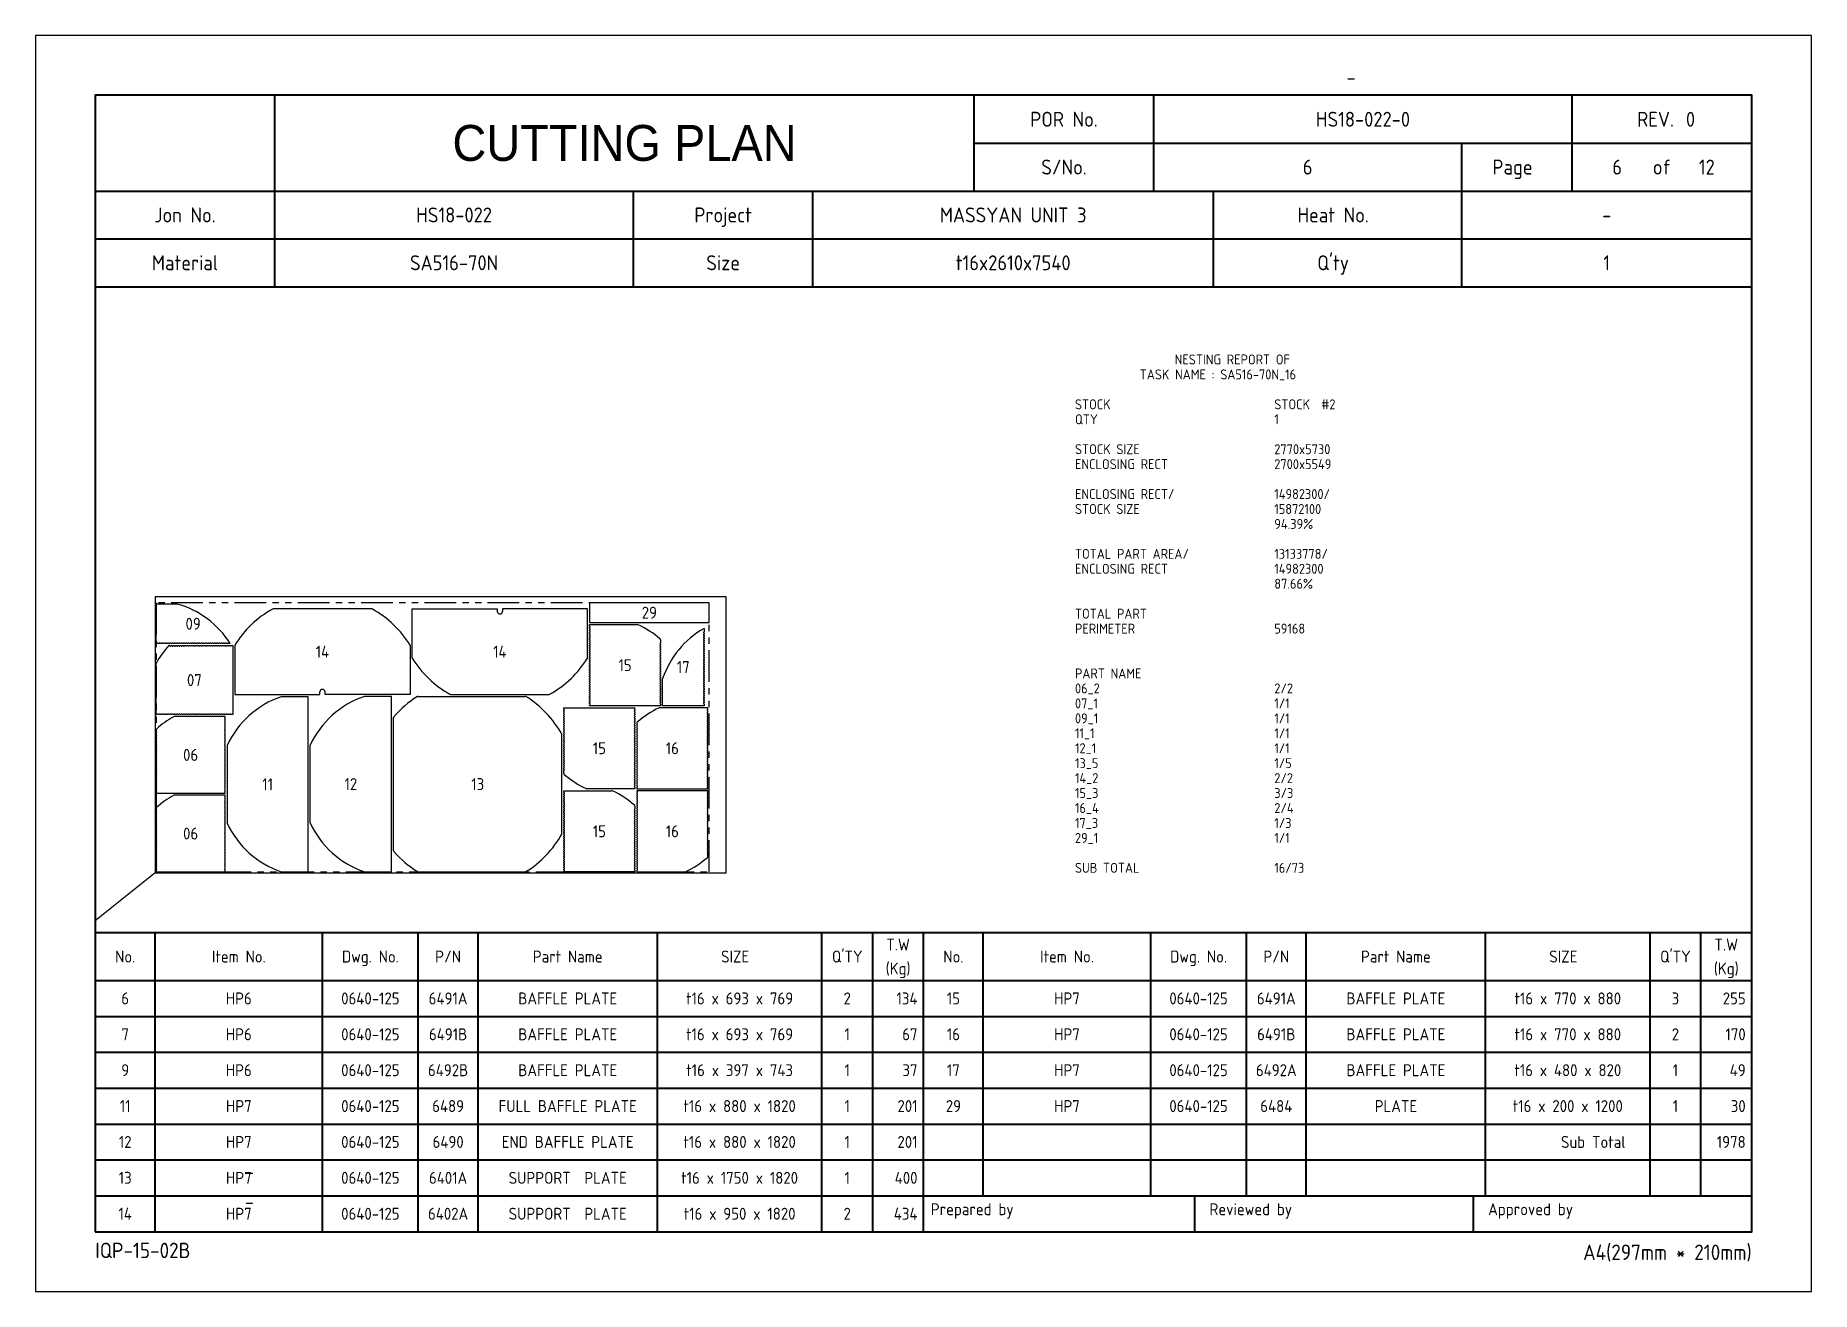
# Model space of a CAD drawing. Header units: millimetres. Extents: x -47360 to 661737, y -45870 to 354580.
# Drawn here: x 320000 to 337820, y 20000 to 32600 of the extents above; entities that cross this region are included whole.
import ezdxf
from ezdxf.enums import TextEntityAlignment as Align

# ---------------------------------------------------------------- set-up
doc = ezdxf.new("R2010")
doc.units = ezdxf.units.MM
doc.header["$LTSCALE"] = 10
doc.linetypes.add('PHANTOM', pattern=[63.5, 31.75, -6.35, 6.35, -6.35, 6.35, -6.35])
for name, color, linetype in [('$ENCL_RECT_RESERVED_LAYER$', 4, 'PHANTOM'), ('06_2__016X769X693', 3, 'Continuous'), ('07_1__016X769X693', 7, 'Continuous'), ('09_1__016X743X397', 7, 'Continuous'), ('11_1__016X1820X880', 7, 'Continuous'), ('12_1__016X1820X880', 7, 'Continuous'), ('13_5__016X1820X1750', 7, 'Continuous'), ('14_2__016X1820X950', 7, 'Continuous'), ('15_3__016X880X770', 7, 'Continuous'), ('16_4__016X880X770', 7, 'Continuous'), ('17_3__016X820X480', 7, 'Continuous'), ('29_1  016x1200x200', 7, 'Continuous'), ('PART-LABEL', 6, 'Continuous'), ('STOCK', 3, 'Continuous'), ('SUMMARY', 4, 'Continuous'), ('T', 2, 'Continuous')]:
    doc.layers.add(name, color=color, linetype=linetype)
doc.layers.add('PAGE', color=9, linetype='Continuous', plot=False)
doc.layers.add('TITLE', color=15, linetype='Continuous', lineweight=40)
doc.styles.get("Standard").update_dxf_attribs({"font": 'isocp2.shx', "bigfont": 'whgtxt.shx'})

msp = doc.modelspace()

# ---------------------------------------------------------------- texts
at = {"layer": 'PART-LABEL'}
for s, p in [('09', (321581.56, 26698.63)), ('29', (326159.31, 26809.75)), ('14', (322878.79, 26418.64)), ('14', (324659.14, 26418.64)), ('15', (325915.39, 26283.12)), ('17', (326499.54, 26264.27)), ('07', (321594.31, 26133.68)), ('15', (325657.77, 25449.87)), ('16', (326389.93, 25449.87)), ('06', (321556.45, 25382.92)), ('11', (322329.44, 25088.17)), ('12', (323164.5, 25090.17)), ('13', (324437.36, 25090.17)), ('06', (321556.45, 24594.31)), ('15', (325657.77, 24616.62)), ('16', (326389.93, 24616.62))]:
    msp.add_text(s, height=120, dxfattribs=at).set_placement(p, align=Align.MIDDLE_CENTER)
at = {"layer": 'SUMMARY'}
for s, p in [('TASK NAME : SA516-70N_16', (331080, 29150)), ('NESTING REPORT OF', (331430, 29300)), ('STOCK ', (330430, 28850)), ('STOCK  #2', (332430, 28850)), ('QTY', (330430, 28700)), ('1', (332430, 28700)), ('STOCK SIZE', (330430, 28400)), ('ENCLOSING RECT', (330430, 28250)), ('2770x5730', (332430, 28400)), ('2700x5549', (332430, 28250)), ('ENCLOSING RECT/', (330430, 27950)), ('14982300/', (332430, 27950)), ('STOCK SIZE', (330430, 27800)), ('15872100', (332430, 27800)), ('94.39%', (332430, 27650)), ('TOTAL PART AREA/', (330430, 27350)), ('13133778/', (332430, 27350)), ('ENCLOSING RECT', (330430, 27200)), ('14982300', (332430, 27200)), ('87.66%', (332430, 27050)), ('TOTAL PART', (330430, 26750)), ('PERIMETER', (330430, 26600)), ('59168', (332430, 26600)), ('PART NAME', (330430, 26150)), ('06_2', (330430, 26000)), ('2/2', (332430, 26000)), ('07_1', (330430, 25850)), ('1/1', (332430, 25850)), ('09_1', (330430, 25700)), ('1/1', (332430, 25700)), ('11_1', (330430, 25550)), ('12_1', (330430, 25400)), ('1/1', (332430, 25550)), ('1/1', (332430, 25400)), ('13_5', (330430, 25250)), ('1/5', (332430, 25250)), ('14_2', (330430, 25100)), ('2/2', (332430, 25100)), ('15_3', (330430, 24950)), ('3/3', (332430, 24950)), ('16_4', (330430, 24800)), ('2/4', (332430, 24800)), ('17_3', (330430, 24650)), ('29_1', (330430, 24500)), ('1/3', (332430, 24650)), ('1/1', (332430, 24500)), ('SUB TOTAL', (330430, 24200)), ('16/73', (332430, 24200))]:
    msp.add_text(s, height=100, dxfattribs=at).set_placement(p)
at = {"layer": 'T'}
for s, p in [('6', (320900, 22880)), ('HP6', (322040, 22880)), ('0640-125', (323360, 22880)), ('6491A', (324140, 22880)), ('BAFFLE PLATE', (325340, 22880)), ('t16 x 693 x 769', (327065, 22880)), ('2', (328145, 22880)), ('15', (329210, 22880)), ('HP7', (330350, 22880)), ('0640-125', (331670, 22880)), ('6491A', (332450, 22880)), ('BAFFLE PLATE', (333650, 22880)), ('t16 x 770 x 880', (335375, 22880)), ('3', (336455, 22880)), ('7', (320900, 22520)), ('HP6', (322040, 22520)), ('0640-125', (323360, 22520)), ('6491B', (324140, 22520)), ('BAFFLE PLATE', (325340, 22520)), ('t16 x 693 x 769', (327065, 22520)), ('1', (328145, 22520)), ('16', (329210, 22520)), ('HP7', (330350, 22520)), ('0640-125', (331670, 22520)), ('6491B', (332450, 22520)), ('BAFFLE PLATE', (333650, 22520)), ('t16 x 770 x 880', (335375, 22520)), ('2', (336455, 22520)), ('9', (320900, 22160)), ('HP6', (322040, 22160)), ('0640-125', (323360, 22160)), ('6492B', (324140, 22160)), ('BAFFLE PLATE', (325340, 22160)), ('t16 x 397 x 743', (327065, 22160)), ('1', (328145, 22160)), ('17', (329210, 22160)), ('HP7', (330350, 22160)), ('0640-125', (331670, 22160)), ('6492A', (332450, 22160)), ('BAFFLE PLATE', (333650, 22160)), ('t16 x 480 x 820', (335375, 22160)), ('1', (336455, 22160)), ('11', (320900, 21800)), ('HP7', (322040, 21800)), ('0640-125', (323360, 21800)), ('6489', (324140, 21800)), ('FULL BAFFLE PLATE', (325340, 21800)), ('t16 x 880 x 1820', (327065, 21800)), ('1', (328145, 21800)), ('29', (329210, 21800)), ('HP7', (330350, 21800)), ('0640-125', (331670, 21800)), ('6484', (332450, 21800)), ('PLATE', (333650, 21800)), ('t16 x 200 x 1200', (335375, 21800)), ('1', (336455, 21800)), ('12', (320900, 21440)), ('HP7', (322040, 21440)), ('0640-125', (323360, 21440)), ('6490', (324140, 21440)), ('END BAFFLE PLATE', (325340, 21440)), ('t16 x 880 x 1820', (327065, 21440)), ('1', (328145, 21440)), ('Sub Total', (335630, 21440)), ('13', (320900, 21080)), ('HP7', (322040, 21080)), ('0640-125', (323360, 21080)), ('6401A', (324140, 21080)), ('SUPPORT  PLATE', (325340, 21080)), ('t16 x 1750 x 1820', (327065, 21080)), ('1', (328145, 21080)), ('14', (320900, 20720)), ('HP7', (322040, 20720)), ('0640-125', (323360, 20720)), ('6402A', (324140, 20720)), ('SUPPORT  PLATE', (325340, 20720)), ('t16 x 950 x 1820', (327065, 20720)), ('2', (328145, 20720))]:
    msp.add_text(s, height=120, dxfattribs=at).set_placement(p, align=Align.CENTER)
for s, p in [('134', (328850, 22880)), ('255', (337160, 22880)), ('67', (328850, 22520)), ('170', (337160, 22520)), ('37', (328850, 22160)), ('49', (337160, 22160)), ('201', (328850, 21800)), ('30', (337160, 21800)), ('201', (328850, 21440)), ('1978', (337160, 21440)), ('400', (328850, 21080)), ('434', (328850, 20720))]:
    msp.add_text(s, height=120, dxfattribs=at).set_placement(p, align=Align.RIGHT)

# ---------------------------------------------------------------- blocks, each defined once
blk = doc.blocks.new('CP00')
at = {"layer": 'PAGE'}
blk.add_line((20, 70), (10, 62), dxfattribs=at)
blk.add_lwpolyline([(0, 0), (297, 0), (297, 210), (0, 210)], close=True, dxfattribs=at)
at = {"layer": 'TITLE'}
for p, q in [((40, 184), (40, 200)), ((157, 184), (157, 200)), ((10, 184), (287, 184)), ((10, 168), (287, 168)), ((10, 60), (287, 60)), ((148.5, 16), (287, 16))]:
    blk.add_line(p, q, dxfattribs=at)
at = {"layer": 'TITLE', "color": 8}
for p, q in [((187, 184), (187, 200)), ((257, 184), (257, 192)), ((40, 168), (40, 184)), ((130, 168), (130, 184)), ((238.5, 168), (238.5, 184)), ((10, 176), (287, 176)), ((20, 10), (20, 60)), ((48, 10), (48, 60)), ((64, 10), (64, 60)), ((74, 10), (74, 60)), ((104, 10), (104, 60)), ((131.5, 10), (131.5, 60)), ((140, 10), (140, 60)), ((158.5, 16), (158.5, 60)), ((186.5, 16), (186.5, 60)), ((202.5, 16), (202.5, 60)), ((212.5, 16), (212.5, 60)), ((242.5, 16), (242.5, 60)), ((270, 16), (270, 60)), ((278.5, 16), (278.5, 60)), ((10, 52), (287, 52)), ((10, 46), (287, 46)), ((10, 40), (287, 40)), ((10, 34), (287, 34)), ((10, 28), (287, 28)), ((10, 22), (287, 22)), ((10, 16), (148.5, 16)), ((193.8, 16), (193.8, 10)), ((240.4, 16), (240.4, 10))]:
    blk.add_line(p, q, dxfattribs=at)
at = {"layer": 'TITLE', "color": 9}
for p, q in [((257, 192), (257, 200)), ((157, 192), (287, 192)), ((238.5, 184), (238.5, 192)), ((100, 168), (100, 184)), ((197, 168), (197, 184)), ((148.5, 10), (148.5, 60))]:
    blk.add_line(p, q, dxfattribs=at)
at = {"layer": 'TITLE', "color": 15}
blk.add_lwpolyline([(10, 10), (287, 10), (287, 200), (10, 200)], close=True, dxfattribs=at)
at = {"layer": 'PAGE', "color": 2}
blk.add_attdef('ATT_NESTINGPLANNO', text='', height=2.5, dxfattribs=at).set_placement((220, 203), align=Align.MIDDLE_CENTER)
for tag, p in [('ATT_OWNERITEMNO', (35, 7.09)), ('ATT_PARTNAME', (35, 2.09))]:
    blk.add_attdef(tag, text='', height=2.5, dxfattribs=at).set_placement(p, align=Align.MIDDLE_LEFT)
at = {"layer": 'TITLE', "color": 2}
for s, height, p in [('POR No.', 2.5, (172, 196)), ('S/No.', 2.5, (172, 188)), ('Page', 2.5, (247, 188)), ('of', 2.5, (272, 188)), ('Jon No.', 2.5, (25, 180)), ('Project', 2.5, (115, 180)), ('Heat No.', 2.5, (217, 180)), ('-', 2.5, (262.75, 180)), ('Material', 2.5, (25, 172)), ('Size', 2.5, (115, 172)), ("Q'ty", 2.5, (217, 172)), ('No.', 2, (15, 56)), ('Item No.', 2, (34, 56)), ('Dwg. No.', 2, (56, 56)), ('P/N', 2, (69, 56)), ('Part Name', 2, (89, 56)), ('SIZE', 2, (117, 56)), ("Q'TY", 2, (135.75, 56)), ('T.W', 2, (144.25, 58)), ('No.', 2, (153.5, 56)), ('Item No.', 2, (172.5, 56)), ('Dwg. No.', 2, (194.5, 56)), ('P/N', 2, (207.5, 56)), ('Part Name', 2, (227.5, 56)), ('SIZE', 2, (255.5, 56)), ("Q'TY", 2, (274.25, 56)), ('T.W', 2, (282.75, 58)), ('(Kg)', 2, (144.25, 54)), ('(Kg)', 2, (282.75, 54))]:
    blk.add_text(s, height=height, dxfattribs=at).set_placement(p, align=Align.MIDDLE_CENTER)
blk.add_text('REV.', height=2.5, dxfattribs=at).set_placement((274, 196), align=Align.MIDDLE_RIGHT)
blk.add_text('0', height=2.5, dxfattribs=at).set_placement((276, 196), align=Align.MIDDLE_LEFT)
for s, height, p in [('Prepared by', 2, (149.73, 12.75)), ('Reviewed by', 2, (196.33, 12.75)), ('Approved by', 2, (242.93, 12.75)), ('IQP-15-02B', 2.594, (10, 5.57))]:
    blk.add_text(s, height=height, dxfattribs=at).set_placement(p)
blk.add_text('A4(297mm * 210mm)', height=2.5936, dxfattribs=at).set_placement((287, 5.26), align=Align.RIGHT)
at = {"layer": 'TITLE', "color": 3, "insert": (98.5, 192), "char_height": 6, "width": 59.896, "attachment_point": 5}
blk.add_mtext('{\\fHYHeadLine-Medium|b0|i0|c129|p18;CUTTING PLAN}', dxfattribs=at)
at = {"layer": 'TITLE', "color": 2}
for tag, height, p in [('ATT_PORNO', 2.5, (222, 196)), ('ATT_CUTTINGPLANNO', 2.5, (212.75, 188)), ('ATT_PAGENO', 2.5, (264.5, 188)), ('ATT_PAGESUBTOTAL', 2.5, (279.5, 188)), ('ATT_WONO', 2.5, (70, 180)), ('ATT_PROJECT', 2.5, (163.5, 180)), ('ATT_PORWEIGHT', 2, (278.5, 89)), ('ATT_NETWEIGHT', 2, (278.5, 83)), ('ATT_SAVEWEIGHT', 2, (278.5, 77)), ('ATT_SCRAPWEIGHT', 2, (278.5, 71)), ('ATT_CUTTING', 2, (278.5, 65))]:
    blk.add_attdef(tag, text='', height=height, dxfattribs=at).set_placement(p, align=Align.MIDDLE_CENTER)
at = {"layer": 'TITLE', "color": 3}
for tag, p in [('ATT_MATERIAL', (70, 172)), ('ATT_SIZE', (163.5, 172)), ('ATT_QTY', (262.75, 172))]:
    blk.add_attdef(tag, text='', height=2.5, dxfattribs=at).set_placement(p, align=Align.MIDDLE_CENTER)

# ---------------------------------------------------------------- linework, layer by layer
at = {"layer": '$ENCL_RECT_RESERVED_LAYER$'}
msp.add_lwpolyline([(321210, 24210), (326759.31, 24210), (326759.31, 26909.75), (321210, 26909.75)], close=True, dxfattribs=at)
at = {"layer": '06_2__016X769X693'}
for p, q in [((321902.91, 25767.23), (321391.4, 25767.23)), ((321902.91, 25760.82), (321902.91, 25767.23)), ((321902.91, 25738.59), (321902.91, 25749.56)), ((321902.91, 25716.37), (321902.91, 25727.34)), ((321902.91, 25694.14), (321902.91, 25705.11)), ((321902.91, 25671.92), (321902.91, 25682.89)), ((321210, 25633.95), (321210, 25627.47)), ((321210, 25616.21), (321210, 25605.24)), ((321210, 25593.99), (321210, 25583.02)), ((321210, 25571.76), (321210, 25560.79)), ((321210, 25549.54), (321210, 25538.57)), ((321210, 25527.31), (321210, 25516.34)), ((321210, 25505.09), (321210, 25494.12)), ((321210, 25482.86), (321210, 25471.89)), ((321902.91, 25649.69), (321902.91, 25660.66)), ((321902.91, 25627.47), (321902.91, 25638.44)), ((321902.91, 25605.24), (321902.91, 25616.21)), ((321902.91, 25583.02), (321902.91, 25593.99)), ((321902.91, 25560.79), (321902.91, 25571.76)), ((321902.91, 25538.57), (321902.91, 25549.54)), ((321902.91, 25516.34), (321902.91, 25527.31)), ((321902.91, 25494.12), (321902.91, 25505.09)), ((321902.91, 25471.89), (321902.91, 25482.86)), ((321210, 25460.64), (321210, 25449.67)), ((321210, 25438.41), (321210, 25427.44)), ((321210, 25416.19), (321210, 25405.22)), ((321210, 25393.96), (321210, 25382.99)), ((321210, 25371.74), (321210, 25360.77)), ((321210, 25349.51), (321210, 25338.54)), ((321210, 25327.29), (321210, 25316.32)), ((321210, 25305.06), (321210, 25294.09)), ((321902.91, 25449.67), (321902.91, 25460.64)), ((321902.91, 25427.44), (321902.91, 25438.41)), ((321902.91, 25405.22), (321902.91, 25416.19)), ((321902.91, 25382.99), (321902.91, 25393.96)), ((321902.91, 25360.77), (321902.91, 25371.74)), ((321902.91, 25338.54), (321902.91, 25349.51)), ((321902.91, 25316.32), (321902.91, 25327.29)), ((321902.91, 25294.09), (321902.91, 25305.06)), ((321210, 25282.84), (321210, 25271.87)), ((321210, 25260.61), (321210, 25249.64)), ((321210, 25238.39), (321210, 25227.42)), ((321210, 25216.16), (321210, 25205.19)), ((321210, 25193.94), (321210, 25182.97)), ((321210, 25171.71), (321210, 25160.74)), ((321210, 25149.49), (321210, 25138.52)), ((321210, 25127.26), (321210, 25116.29)), ((321902.91, 25271.87), (321902.91, 25282.84)), ((321902.91, 25249.64), (321902.91, 25260.61)), ((321902.91, 25227.42), (321902.91, 25238.39)), ((321902.91, 25205.19), (321902.91, 25216.16)), ((321902.91, 25182.97), (321902.91, 25193.94)), ((321902.91, 25160.74), (321902.91, 25171.71)), ((321902.91, 25138.52), (321902.91, 25149.49)), ((321902.91, 25116.29), (321902.91, 25127.26)), ((321210, 25105.04), (321210, 25094.07)), ((321210, 25082.81), (321210, 25071.84)), ((321210, 25060.59), (321210, 25049.62)), ((321210, 25038.36), (321210, 25027.39)), ((321210, 25016.14), (321210, 24998.62)), ((321210, 24998.62), (321902.91, 24998.62)), ((321902.91, 24978.62), (321391.4, 24978.62)), ((321902.91, 25094.07), (321902.91, 25105.04)), ((321902.91, 25071.84), (321902.91, 25082.81)), ((321902.91, 25049.62), (321902.91, 25060.59)), ((321902.91, 25027.39), (321902.91, 25038.36)), ((321902.91, 24998.62), (321902.91, 25016.14)), ((321902.91, 24972.2), (321902.91, 24978.62)), ((321902.91, 24949.98), (321902.91, 24960.95)), ((321210, 24845.33), (321210, 24838.85)), ((321210, 24827.6), (321210, 24816.63)), ((321210, 24805.37), (321210, 24794.4)), ((321210, 24783.15), (321210, 24772.18)), ((321902.91, 24927.75), (321902.91, 24938.72)), ((321902.91, 24905.53), (321902.91, 24916.5)), ((321902.91, 24883.3), (321902.91, 24894.27)), ((321902.91, 24861.08), (321902.91, 24872.05)), ((321902.91, 24838.85), (321902.91, 24849.82)), ((321902.91, 24816.63), (321902.91, 24827.6)), ((321902.91, 24794.4), (321902.91, 24805.37)), ((321902.91, 24772.18), (321902.91, 24783.15)), ((321210, 24760.92), (321210, 24749.95)), ((321210, 24738.7), (321210, 24727.73)), ((321210, 24716.47), (321210, 24705.5)), ((321210, 24694.25), (321210, 24683.28)), ((321210, 24672.02), (321210, 24661.05)), ((321210, 24649.8), (321210, 24638.83)), ((321210, 24627.57), (321210, 24616.6)), ((321210, 24605.35), (321210, 24594.38)), ((321902.91, 24749.95), (321902.91, 24760.92)), ((321902.91, 24727.73), (321902.91, 24738.7)), ((321902.91, 24705.5), (321902.91, 24716.47)), ((321902.91, 24683.28), (321902.91, 24694.25)), ((321902.91, 24661.05), (321902.91, 24672.02)), ((321902.91, 24638.83), (321902.91, 24649.8)), ((321902.91, 24616.6), (321902.91, 24627.57)), ((321902.91, 24594.38), (321902.91, 24605.35)), ((321210, 24583.12), (321210, 24572.15)), ((321210, 24560.9), (321210, 24549.93)), ((321210, 24538.67), (321210, 24527.7)), ((321210, 24516.45), (321210, 24505.48)), ((321210, 24494.22), (321210, 24483.25)), ((321210, 24472), (321210, 24461.03)), ((321210, 24449.77), (321210, 24438.8)), ((321210, 24427.55), (321210, 24416.58)), ((321902.91, 24572.15), (321902.91, 24583.12)), ((321902.91, 24549.93), (321902.91, 24560.9)), ((321902.91, 24527.7), (321902.91, 24538.67)), ((321902.91, 24505.48), (321902.91, 24516.45)), ((321902.91, 24483.25), (321902.91, 24494.22)), ((321902.91, 24461.03), (321902.91, 24472)), ((321902.91, 24438.8), (321902.91, 24449.77)), ((321902.91, 24416.58), (321902.91, 24427.55)), ((321210, 24405.32), (321210, 24394.35)), ((321210, 24383.1), (321210, 24372.13)), ((321210, 24360.87), (321210, 24349.9)), ((321210, 24338.65), (321210, 24327.68)), ((321210, 24316.42), (321210, 24305.45)), ((321210, 24294.2), (321210, 24283.23)), ((321210, 24271.97), (321210, 24261)), ((321210, 24249.75), (321210, 24238.78)), ((321902.91, 24394.35), (321902.91, 24405.32)), ((321902.91, 24372.13), (321902.91, 24383.1)), ((321902.91, 24349.9), (321902.91, 24360.87)), ((321902.91, 24327.68), (321902.91, 24338.65)), ((321902.91, 24305.45), (321902.91, 24316.42)), ((321902.91, 24283.23), (321902.91, 24294.2)), ((321902.91, 24261), (321902.91, 24271.97)), ((321902.91, 24238.78), (321902.91, 24249.75)), ((321210, 24227.52), (321210, 24210)), ((321210, 24210), (321902.91, 24210)), ((321902.91, 24210), (321902.91, 24227.52))]:
    msp.add_line(p, q, dxfattribs=at)
for centre, radius, start, end in [((321825.92, 24969.35), 910, 118.93835, 132.261369), ((321391.4, 25755.23), 12, 90, 118.93835), ((321902.91, 25755.19), 5.63, 89.99385, 270.00615), ((321902.91, 25732.97), 5.63, 89.994051, 270.005949), ((321902.91, 25710.74), 5.63, 89.994251, 270.005749), ((321902.91, 25688.52), 5.63, 89.994452, 270.005548), ((321902.91, 25666.29), 5.63, 89.994652, 270.005348), ((321222, 25633.95), 12, 132.261369, 180.000002), ((321210, 25621.84), 5.63, 269.991294, 90.008711), ((321210, 25599.62), 5.63, 269.999953, 90.000051), ((321210, 25577.39), 5.63, 269.999962, 90.000043), ((321210, 25555.17), 5.63, 269.99997, 90.000034), ((321210, 25532.94), 5.63, 269.999979, 90.000025), ((321210, 25510.72), 5.63, 269.999988, 90.000017), ((321210, 25488.49), 5.63, 269.999996, 90.000008), ((321902.91, 25644.07), 5.63, 89.994852, 270.005148), ((321902.91, 25621.84), 5.63, 89.995053, 270.004947), ((321902.91, 25599.62), 5.63, 89.995253, 270.004747), ((321902.91, 25577.39), 5.63, 89.995454, 270.004546), ((321902.91, 25555.17), 5.63, 89.995654, 270.004346), ((321902.91, 25532.94), 5.63, 89.995855, 270.004145), ((321902.91, 25510.72), 5.63, 89.996055, 270.003945), ((321902.91, 25488.49), 5.63, 89.996256, 270.003744), ((321210, 25466.27), 5.63, 270.000005, 90), ((321210, 25444.04), 5.63, 270.000013, 89.999991), ((321210, 25421.82), 5.63, 270.000022, 89.999982), ((321210, 25399.59), 5.63, 270.000031, 89.999974), ((321210, 25377.37), 5.63, 270.000039, 89.999965), ((321210, 25355.14), 5.63, 270.000048, 89.999956), ((321210, 25332.92), 5.63, 270.000057, 89.999948), ((321210, 25310.69), 5.63, 270.000065, 89.999939), ((321902.91, 25466.27), 5.63, 89.996456, 270.003544), ((321902.91, 25444.04), 5.63, 89.996657, 270.003343), ((321902.91, 25421.82), 5.63, 89.996857, 270.003143), ((321902.91, 25399.59), 5.63, 89.997058, 270.002942), ((321902.91, 25377.37), 5.63, 89.997258, 270.002742), ((321902.91, 25355.14), 5.63, 89.997458, 270.002542), ((321902.91, 25332.92), 5.63, 89.997659, 270.002341), ((321902.91, 25310.69), 5.63, 89.997859, 270.002141), ((321210, 25288.47), 5.63, 270.000074, 89.999931), ((321210, 25266.24), 5.63, 270.000082, 89.999922), ((321210, 25244.02), 5.63, 270.000091, 89.999913), ((321210, 25221.79), 5.63, 270.0001, 89.999905), ((321210, 25199.57), 5.63, 270.000108, 89.999896), ((321210, 25177.34), 5.63, 270.000117, 89.999888), ((321210, 25155.12), 5.63, 270.000125, 89.999879), ((321210, 25132.89), 5.63, 270.000134, 89.99987), ((321902.91, 25288.47), 5.63, 89.99806, 270.00194), ((321902.91, 25266.24), 5.63, 89.99826, 270.00174), ((321902.91, 25244.02), 5.63, 89.998461, 270.001539), ((321902.91, 25221.79), 5.63, 89.998661, 270.001339), ((321902.91, 25199.57), 5.63, 89.998862, 270.001138), ((321902.91, 25177.34), 5.63, 89.999062, 270.000938), ((321902.91, 25155.12), 5.63, 89.999263, 270.000737), ((321902.91, 25132.89), 5.63, 89.999463, 270.000537), ((321210, 25110.67), 5.63, 270.000143, 89.999862), ((321210, 25088.44), 5.63, 270.000151, 89.999853), ((321210, 25066.22), 5.63, 270.00016, 89.999844), ((321210, 25043.99), 5.63, 270.000169, 89.999836), ((321210, 25021.77), 5.63, 270.000177, 89.999827), ((321825.92, 24180.74), 910, 118.93835, 132.261369), ((321391.4, 24966.62), 12, 90, 118.93835), ((321902.91, 25110.67), 5.63, 89.999663, 270.000337), ((321902.91, 25088.44), 5.63, 89.999864, 270.000136), ((321902.91, 25066.22), 5.63, 90.000064, 269.999936), ((321902.91, 25043.99), 5.63, 90.000265, 269.999735), ((321902.91, 25021.77), 5.63, 90.000465, 269.999535), ((321902.91, 24966.58), 5.63, 89.99385, 270.00615), ((321902.91, 24944.35), 5.63, 89.994051, 270.005949), ((321222, 24845.33), 12, 132.261369, 180.000002), ((321210, 24833.23), 5.63, 269.991294, 90.008711), ((321210, 24811), 5.63, 269.999953, 90.000051), ((321210, 24788.78), 5.63, 269.999962, 90.000043), ((321210, 24766.55), 5.63, 269.99997, 90.000034), ((321902.91, 24922.13), 5.63, 89.994251, 270.005749), ((321902.91, 24899.9), 5.63, 89.994452, 270.005548), ((321902.91, 24877.68), 5.63, 89.994652, 270.005348), ((321902.91, 24855.45), 5.63, 89.994852, 270.005148), ((321902.91, 24833.23), 5.63, 89.995053, 270.004947), ((321902.91, 24811), 5.63, 89.995253, 270.004747), ((321902.91, 24788.78), 5.63, 89.995454, 270.004546), ((321902.91, 24766.55), 5.63, 89.995654, 270.004346), ((321210, 24744.33), 5.63, 269.999979, 90.000025), ((321210, 24722.1), 5.63, 269.999988, 90.000017), ((321210, 24699.88), 5.63, 269.999996, 90.000008), ((321210, 24677.65), 5.63, 270.000005, 90), ((321210, 24655.43), 5.63, 270.000013, 89.999991), ((321210, 24633.2), 5.63, 270.000022, 89.999982), ((321210, 24610.98), 5.63, 270.000031, 89.999974), ((321210, 24588.75), 5.63, 270.000039, 89.999965), ((321902.91, 24744.33), 5.63, 89.995855, 270.004145), ((321902.91, 24722.1), 5.63, 89.996055, 270.003945), ((321902.91, 24699.88), 5.63, 89.996256, 270.003744), ((321902.91, 24677.65), 5.63, 89.996456, 270.003544), ((321902.91, 24655.43), 5.63, 89.996657, 270.003343), ((321902.91, 24633.2), 5.63, 89.996857, 270.003143), ((321902.91, 24610.98), 5.63, 89.997058, 270.002942), ((321902.91, 24588.75), 5.63, 89.997258, 270.002742), ((321210, 24566.53), 5.63, 270.000048, 89.999956), ((321210, 24544.3), 5.63, 270.000057, 89.999948), ((321210, 24522.08), 5.63, 270.000065, 89.999939), ((321210, 24499.85), 5.63, 270.000074, 89.999931), ((321210, 24477.63), 5.63, 270.000082, 89.999922), ((321210, 24455.4), 5.63, 270.000091, 89.999913), ((321210, 24433.18), 5.63, 270.0001, 89.999905), ((321210, 24410.95), 5.63, 270.000108, 89.999896), ((321902.91, 24566.53), 5.63, 89.997458, 270.002542), ((321902.91, 24544.3), 5.63, 89.997659, 270.002341), ((321902.91, 24522.08), 5.63, 89.997859, 270.002141), ((321902.91, 24499.85), 5.63, 89.99806, 270.00194), ((321902.91, 24477.63), 5.63, 89.99826, 270.00174), ((321902.91, 24455.4), 5.63, 89.998461, 270.001539), ((321902.91, 24433.18), 5.63, 89.998661, 270.001339), ((321902.91, 24410.95), 5.63, 89.998862, 270.001138), ((321210, 24388.73), 5.63, 270.000117, 89.999888), ((321210, 24366.5), 5.63, 270.000125, 89.999879), ((321210, 24344.28), 5.63, 270.000134, 89.99987), ((321210, 24322.05), 5.63, 270.000143, 89.999862), ((321210, 24299.83), 5.63, 270.000151, 89.999853), ((321210, 24277.6), 5.63, 270.00016, 89.999844), ((321210, 24255.38), 5.63, 270.000169, 89.999836), ((321210, 24233.15), 5.63, 270.000177, 89.999827), ((321902.91, 24388.73), 5.63, 89.999062, 270.000938), ((321902.91, 24366.5), 5.63, 89.999263, 270.000737), ((321902.91, 24344.28), 5.63, 89.999463, 270.000537), ((321902.91, 24322.05), 5.63, 89.999663, 270.000337), ((321902.91, 24299.83), 5.63, 89.999864, 270.000136), ((321902.91, 24277.6), 5.63, 90.000064, 269.999936), ((321902.91, 24255.38), 5.63, 90.000265, 269.999735), ((321902.91, 24233.15), 5.63, 90.000465, 269.999535)]:
    msp.add_arc(centre, radius, start, end, dxfattribs=at)
at = {"layer": '07_1__016X769X693'}
for p, q in [((321343.28, 26480.14), (321349.76, 26480.14)), ((321361.02, 26480.14), (321371.99, 26480.14)), ((321383.24, 26480.14), (321394.21, 26480.14)), ((321405.47, 26480.14), (321416.44, 26480.14)), ((321427.69, 26480.14), (321438.66, 26480.14)), ((321449.92, 26480.14), (321460.89, 26480.14)), ((321472.14, 26480.14), (321483.11, 26480.14)), ((321494.37, 26480.14), (321505.34, 26480.14)), ((321516.59, 26480.14), (321527.56, 26480.14)), ((321538.82, 26480.14), (321549.79, 26480.14)), ((321561.04, 26480.14), (321572.01, 26480.14)), ((321583.27, 26480.14), (321594.24, 26480.14)), ((321605.49, 26480.14), (321616.46, 26480.14)), ((321627.72, 26480.14), (321638.69, 26480.14)), ((321649.94, 26480.14), (321660.91, 26480.14)), ((321672.17, 26480.14), (321683.14, 26480.14)), ((321694.39, 26480.14), (321705.36, 26480.14)), ((321716.62, 26480.14), (321727.59, 26480.14)), ((321738.84, 26480.14), (321749.81, 26480.14)), ((321761.07, 26480.14), (321772.04, 26480.14)), ((321783.29, 26480.14), (321794.26, 26480.14)), ((321805.52, 26480.14), (321816.49, 26480.14)), ((321827.74, 26480.14), (321838.71, 26480.14)), ((321849.97, 26480.14), (321860.94, 26480.14)), ((321872.19, 26480.14), (321883.16, 26480.14)), ((321894.42, 26480.14), (321905.39, 26480.14)), ((321916.64, 26480.14), (321927.61, 26480.14)), ((321938.87, 26480.14), (321949.84, 26480.14)), ((321961.09, 26480.14), (321978.62, 26480.14)), ((321978.62, 26480.14), (321978.62, 25787.23)), ((321210, 25787.23), (321210, 26298.73)), ((321216.41, 25787.23), (321210, 25787.23)), ((321238.64, 25787.23), (321227.67, 25787.23)), ((321260.86, 25787.23), (321249.89, 25787.23)), ((321283.09, 25787.23), (321272.12, 25787.23)), ((321305.31, 25787.23), (321294.34, 25787.23)), ((321327.54, 25787.23), (321316.57, 25787.23)), ((321349.76, 25787.23), (321338.79, 25787.23)), ((321371.99, 25787.23), (321361.02, 25787.23)), ((321394.21, 25787.23), (321383.24, 25787.23)), ((321416.44, 25787.23), (321405.47, 25787.23)), ((321438.66, 25787.23), (321427.69, 25787.23)), ((321460.89, 25787.23), (321449.92, 25787.23)), ((321483.11, 25787.23), (321472.14, 25787.23)), ((321505.34, 25787.23), (321494.37, 25787.23)), ((321527.56, 25787.23), (321516.59, 25787.23)), ((321549.79, 25787.23), (321538.82, 25787.23)), ((321572.01, 25787.23), (321561.04, 25787.23)), ((321594.24, 25787.23), (321583.27, 25787.23)), ((321616.46, 25787.23), (321605.49, 25787.23)), ((321638.69, 25787.23), (321627.72, 25787.23)), ((321660.91, 25787.23), (321649.94, 25787.23)), ((321683.14, 25787.23), (321672.17, 25787.23)), ((321705.36, 25787.23), (321694.39, 25787.23)), ((321727.59, 25787.23), (321716.62, 25787.23)), ((321749.81, 25787.23), (321738.84, 25787.23)), ((321772.04, 25787.23), (321761.07, 25787.23)), ((321794.26, 25787.23), (321783.29, 25787.23)), ((321816.49, 25787.23), (321805.52, 25787.23)), ((321838.71, 25787.23), (321827.74, 25787.23)), ((321860.94, 25787.23), (321849.97, 25787.23)), ((321883.16, 25787.23), (321872.19, 25787.23)), ((321905.39, 25787.23), (321894.42, 25787.23)), ((321927.61, 25787.23), (321916.64, 25787.23)), ((321949.84, 25787.23), (321938.87, 25787.23)), ((321978.62, 25787.23), (321961.09, 25787.23))]:
    msp.add_line(p, q, dxfattribs=at)
for centre, radius, start, end in [((322007.88, 25864.22), 910, 137.738631, 151.06165), ((321343.28, 26468.14), 12, 89.999998, 137.738631), ((321355.39, 26480.14), 5.63, 179.991289, 0.008706), ((321377.61, 26480.14), 5.63, 179.999949, 0.000047), ((321399.84, 26480.14), 5.63, 179.999957, 0.000038), ((321422.06, 26480.14), 5.63, 179.999966, 0.00003), ((321444.29, 26480.14), 5.63, 179.999975, 0.000021), ((321466.51, 26480.14), 5.63, 179.999983, 0.000012), ((321488.74, 26480.14), 5.63, 179.999992, 0.000004), ((321510.96, 26480.14), 5.63, 180, 359.999995), ((321533.19, 26480.14), 5.63, 180.000009, 359.999987), ((321555.41, 26480.14), 5.63, 180.000018, 359.999978), ((321577.64, 26480.14), 5.63, 180.000026, 359.999969), ((321599.86, 26480.14), 5.63, 180.000035, 359.999961), ((321622.09, 26480.14), 5.63, 180.000044, 359.999952), ((321644.31, 26480.14), 5.63, 180.000052, 359.999943), ((321666.54, 26480.14), 5.63, 180.000061, 359.999935), ((321688.76, 26480.14), 5.63, 180.000069, 359.999926), ((321710.99, 26480.14), 5.63, 180.000078, 359.999918), ((321733.21, 26480.14), 5.63, 180.000087, 359.999909), ((321755.44, 26480.14), 5.63, 180.000095, 359.9999), ((321777.66, 26480.14), 5.63, 180.000104, 359.999892), ((321799.89, 26480.14), 5.63, 180.000112, 359.999883), ((321822.11, 26480.14), 5.63, 180.000121, 359.999875), ((321844.34, 26480.14), 5.63, 180.00013, 359.999866), ((321866.56, 26480.14), 5.63, 180.000138, 359.999857), ((321888.79, 26480.14), 5.63, 180.000147, 359.999849), ((321911.01, 26480.14), 5.63, 180.000156, 359.99984), ((321933.24, 26480.14), 5.63, 180.000164, 359.999831), ((321955.46, 26480.14), 5.63, 180.000173, 359.999823), ((321222, 26298.73), 12, 151.06165, 180), ((321222.04, 25787.23), 5.63, 359.99385, 180.00615), ((321244.26, 25787.23), 5.63, 359.994051, 180.005949), ((321266.49, 25787.23), 5.63, 359.994251, 180.005749), ((321288.71, 25787.23), 5.63, 359.994452, 180.005548), ((321310.94, 25787.23), 5.63, 359.994652, 180.005348), ((321333.16, 25787.23), 5.63, 359.994852, 180.005148), ((321355.39, 25787.23), 5.63, 359.995053, 180.004947), ((321377.61, 25787.23), 5.63, 359.995253, 180.004747), ((321399.84, 25787.23), 5.63, 359.995454, 180.004546), ((321422.06, 25787.23), 5.63, 359.995654, 180.004346), ((321444.29, 25787.23), 5.63, 359.995855, 180.004145), ((321466.51, 25787.23), 5.63, 359.996055, 180.003945), ((321488.74, 25787.23), 5.63, 359.996256, 180.003744), ((321510.96, 25787.23), 5.63, 359.996456, 180.003544), ((321533.19, 25787.23), 5.63, 359.996657, 180.003343), ((321555.41, 25787.23), 5.63, 359.996857, 180.003143), ((321577.64, 25787.23), 5.63, 359.997058, 180.002942), ((321599.86, 25787.23), 5.63, 359.997258, 180.002742), ((321622.09, 25787.23), 5.63, 359.997458, 180.002542), ((321644.31, 25787.23), 5.63, 359.997659, 180.002341), ((321666.54, 25787.23), 5.63, 359.997859, 180.002141), ((321688.76, 25787.23), 5.63, 359.99806, 180.00194), ((321710.99, 25787.23), 5.63, 359.99826, 180.00174), ((321733.21, 25787.23), 5.63, 359.998461, 180.001539), ((321755.44, 25787.23), 5.63, 359.998661, 180.001339), ((321777.66, 25787.23), 5.63, 359.998862, 180.001138), ((321799.89, 25787.23), 5.63, 359.999062, 180.000938), ((321822.11, 25787.23), 5.63, 359.999263, 180.000737), ((321844.34, 25787.23), 5.63, 359.999463, 180.000537), ((321866.56, 25787.23), 5.63, 359.999663, 180.000337), ((321888.79, 25787.23), 5.63, 359.999864, 180.000136), ((321911.01, 25787.23), 5.63, 0.000064, 179.999936), ((321933.24, 25787.23), 5.63, 0.000265, 179.999735), ((321955.46, 25787.23), 5.63, 0.000465, 179.999535)]:
    msp.add_arc(centre, radius, start, end, dxfattribs=at)
at = {"layer": '09_1__016X743X397'}
for p, q in [((321210, 26500.14), (321210, 26897.13)), ((321210, 26897.13), (321417.7, 26897.13)), ((321216.54, 26500.14), (321210, 26500.14)), ((321238.76, 26500.14), (321227.54, 26500.14)), ((321260.99, 26500.14), (321249.76, 26500.14)), ((321283.21, 26500.14), (321271.99, 26500.14)), ((321305.44, 26500.14), (321294.21, 26500.14)), ((321327.66, 26500.14), (321316.44, 26500.14)), ((321349.89, 26500.14), (321338.66, 26500.14)), ((321372.11, 26500.14), (321360.89, 26500.14)), ((321394.34, 26500.14), (321383.11, 26500.14)), ((321416.56, 26500.14), (321405.34, 26500.14)), ((321438.79, 26500.14), (321427.56, 26500.14)), ((321461.01, 26500.14), (321449.79, 26500.14)), ((321483.24, 26500.14), (321472.01, 26500.14)), ((321505.46, 26500.14), (321494.24, 26500.14)), ((321527.69, 26500.14), (321516.46, 26500.14)), ((321549.91, 26500.14), (321538.69, 26500.14)), ((321572.14, 26500.14), (321560.91, 26500.14)), ((321594.36, 26500.14), (321583.14, 26500.14)), ((321616.59, 26500.14), (321605.36, 26500.14)), ((321638.81, 26500.14), (321627.59, 26500.14)), ((321661.04, 26500.14), (321649.81, 26500.14)), ((321683.26, 26500.14), (321672.04, 26500.14)), ((321705.49, 26500.14), (321694.26, 26500.14)), ((321727.71, 26500.14), (321716.49, 26500.14)), ((321749.94, 26500.14), (321738.71, 26500.14)), ((321772.16, 26500.14), (321760.94, 26500.14)), ((321794.39, 26500.14), (321783.16, 26500.14)), ((321816.61, 26500.14), (321805.39, 26500.14)), ((321838.84, 26500.14), (321827.61, 26500.14)), ((321861.06, 26500.14), (321849.84, 26500.14)), ((321883.29, 26500.14), (321872.06, 26500.14)), ((321905.51, 26500.14), (321894.29, 26500.14)), ((321953.11, 26500.14), (321916.51, 26500.14))]:
    msp.add_line(p, q, dxfattribs=at)
for centre, radius, start, end in [((321417.7, 26885.13), 12, 74.700052, 89.999998), ((321180.74, 26018.95), 910, 31.922732, 74.700052), ((321222.04, 26500.14), 5.5, 359.992047, 180.007953), ((321244.26, 26500.14), 5.5, 359.992252, 180.007748), ((321266.49, 26500.14), 5.5, 359.992458, 180.007542), ((321288.71, 26500.14), 5.5, 359.992663, 180.007337), ((321310.94, 26500.14), 5.5, 359.992868, 180.007132), ((321333.16, 26500.14), 5.5, 359.993073, 180.006927), ((321355.39, 26500.14), 5.5, 359.993278, 180.006722), ((321377.61, 26500.14), 5.5, 359.993483, 180.006517), ((321399.84, 26500.14), 5.5, 359.993688, 180.006312), ((321422.06, 26500.14), 5.5, 359.993893, 180.006107), ((321444.29, 26500.14), 5.5, 359.994098, 180.005902), ((321466.51, 26500.14), 5.5, 359.994304, 180.005696), ((321488.74, 26500.14), 5.5, 359.994509, 180.005491), ((321510.96, 26500.14), 5.5, 359.994714, 180.005286), ((321533.19, 26500.14), 5.5, 359.994919, 180.005081), ((321555.41, 26500.14), 5.5, 359.995124, 180.004876), ((321577.64, 26500.14), 5.5, 359.995329, 180.004671), ((321599.86, 26500.14), 5.5, 359.995534, 180.004466), ((321622.09, 26500.14), 5.5, 359.995739, 180.004261), ((321644.31, 26500.14), 5.5, 359.995945, 180.004055), ((321666.54, 26500.14), 5.5, 359.99615, 180.00385), ((321688.76, 26500.14), 5.5, 359.996355, 180.003645), ((321710.99, 26500.14), 5.5, 359.99656, 180.00344), ((321733.21, 26500.14), 5.5, 359.996765, 180.003235), ((321755.44, 26500.14), 5.5, 359.99697, 180.00303), ((321777.66, 26500.14), 5.5, 359.997175, 180.002825), ((321799.89, 26500.14), 5.5, 359.99738, 180.00262), ((321822.11, 26500.14), 5.5, 359.997586, 180.002414), ((321844.34, 26500.14), 5.5, 359.997791, 180.002209), ((321866.56, 26500.14), 5.5, 359.997996, 180.002004), ((321888.79, 26500.14), 5.5, 359.998201, 180.001799), ((321911.01, 26500.14), 5.5, 359.998406, 180.001594)]:
    msp.add_arc(centre, radius, start, end, dxfattribs=at)
at = {"layer": '11_1__016X1820X880'}
msp.add_line((321922.91, 25477.62), (321922.91, 24698.73), dxfattribs=at)
msp.add_lwpolyline([(322465.24, 24210), (322735.97, 24210), (322735.97, 25966.35), (322465.24, 25966.35)], dxfattribs=at)
for start, end in [(108.860661, 155.186664), (204.813336, 251.139339)]:
    msp.add_arc((322765.23, 25088.17), 928, start, end, dxfattribs=at)
at = {"layer": '12_1__016X1820X880'}
msp.add_line((322755.97, 24700.29), (322755.97, 25480.06), dxfattribs=at)
msp.add_lwpolyline([(323299.97, 24210), (323573.04, 24210), (323573.04, 25970.35), (323299.97, 25970.35)], dxfattribs=at)
for start, end in [(108.84018, 155.213784), (204.786216, 251.159813)]:
    msp.add_arc((323600.3, 25090.17), 930, start, end, dxfattribs=at)
at = {"layer": '13_5__016X1820X1750'}
for p, q in [((323839.72, 25970.35), (324914.36, 25970.35)), ((323593.04, 24422), (323593.04, 25758.35)), ((325281.69, 24594.58), (325281.69, 25585.77)), ((323839.72, 24210), (324914.36, 24210))]:
    msp.add_line(p, q, dxfattribs=at)
for centre, radius, start, end in [((324377.04, 25090.17), 1033, 121.753862, 139.123643), ((323839.72, 25958.35), 12, 89.999996, 121.753862), ((324914.36, 25958.35), 12, 58.24613, 89.999996), ((324377.04, 25090.17), 1033, 29.038735, 58.24613), ((323605.04, 25758.35), 12, 139.123643, 180), ((325269.69, 25585.77), 12, 0, 29.038735), ((325269.69, 24594.58), 12, 330.961265, 0), ((323605.04, 24422), 12, 180, 220.876357), ((324377.04, 25090.17), 1033, 220.876357, 238.24614), ((324377.04, 25090.17), 1033, 301.75386, 330.961265), ((323839.72, 24222), 12, 238.24614, 270), ((324914.36, 24222), 12, 270, 301.75386)]:
    msp.add_arc(centre, radius, start, end, dxfattribs=at)
at = {"layer": '14_2__016X1820X950'}
for p, q in [((323374.38, 26846.94), (322383.19, 26846.94)), ((324163.54, 25990.35), (325154.73, 25990.35))]:
    msp.add_line(p, q, dxfattribs=at)
for points in [[(323778.96, 26354.27), (323778.96, 26846.94), (324633.14, 26846.94), (324633.14, 26822.79)], [(325539.31, 26354.27), (325539.31, 26846.94), (324685.14, 26846.94), (324685.14, 26822.79)], [(321998.62, 26483.01), (321998.62, 25990.35), (322852.79, 25990.35), (322852.79, 26014.5)], [(323758.96, 26483.01), (323758.96, 25990.35), (322904.79, 25990.35), (322904.79, 26014.5)]]:
    msp.add_lwpolyline(points, dxfattribs=at)
for centre, radius, start, end in [((322878.79, 25942.28), 1033, 119.038735, 148.435945), ((322383.19, 26834.94), 12, 90, 119.038735), ((323374.38, 26834.94), 12, 60.961265, 90), ((322878.79, 25942.28), 1033, 31.564045, 60.961265), ((324659.14, 26822.79), 26, 180, 0), ((324659.14, 26895), 1033, 211.564045, 240.961265), ((324659.14, 26895), 1033, 299.038735, 328.435945), ((322878.79, 26014.5), 26, 0, 180), ((324163.54, 26002.35), 12, 240.961265, 270), ((325154.73, 26002.35), 12, 270, 299.038735)]:
    msp.add_arc(centre, radius, start, end, dxfattribs=at)
at = {"layer": '15_3__016X880X770'}
for p, q in [((325559.31, 26672.41), (325559.31, 26689.75)), ((325559.31, 26689.75), (326041.95, 26689.75)), ((325559.31, 26650.19), (325559.31, 26660.41)), ((325559.31, 26627.96), (325559.31, 26638.19)), ((325559.31, 26605.74), (325559.31, 26615.96)), ((325559.31, 26583.51), (325559.31, 26593.74)), ((325559.31, 26561.29), (325559.31, 26571.51)), ((325559.31, 26539.06), (325559.31, 26549.29)), ((325559.31, 26516.84), (325559.31, 26527.06)), ((325559.31, 26494.61), (325559.31, 26504.84)), ((325559.31, 26472.39), (325559.31, 26482.61)), ((325559.31, 26450.16), (325559.31, 26460.39)), ((325559.31, 26427.94), (325559.31, 26438.16)), ((325559.31, 26405.71), (325559.31, 26415.94)), ((325559.31, 26383.49), (325559.31, 26393.71)), ((326271.47, 26535.96), (326271.47, 26505.72)), ((326271.47, 26493.72), (326271.47, 26483.5)), ((326271.47, 26471.5), (326271.47, 26461.27)), ((326271.47, 26449.27), (326271.47, 26439.05)), ((326271.47, 26427.05), (326271.47, 26416.82)), ((326271.47, 26404.82), (326271.47, 26394.6)), ((326271.47, 26382.6), (326271.46, 26372.37)), ((325559.31, 26361.26), (325559.31, 26371.49)), ((325559.31, 26339.04), (325559.31, 26349.26)), ((325559.31, 26316.81), (325559.31, 26327.04)), ((325559.31, 26294.59), (325559.31, 26304.81)), ((325559.31, 26272.36), (325559.31, 26282.59)), ((325559.31, 26250.14), (325559.31, 26260.36)), ((325559.31, 26227.91), (325559.31, 26238.14)), ((325559.31, 26205.69), (325559.31, 26215.91)), ((326271.46, 26227.02), (326271.46, 26216.8)), ((326271.46, 26204.8), (326271.46, 26194.57)), ((326271.46, 26360.37), (326271.46, 26350.15)), ((326271.46, 26338.15), (326271.46, 26327.92)), ((326271.46, 26315.92), (326271.46, 26305.7)), ((326271.46, 26293.7), (326271.46, 26283.47)), ((326271.46, 26271.47), (326271.46, 26261.25)), ((326271.46, 26249.25), (326271.46, 26239.02)), ((325559.31, 26183.46), (325559.31, 26193.69)), ((325559.31, 26161.24), (325559.31, 26171.46)), ((325559.31, 26139.01), (325559.31, 26149.24)), ((325559.31, 26116.79), (325559.31, 26127.01)), ((325559.31, 26094.56), (325559.31, 26104.79)), ((325559.31, 26072.34), (325559.31, 26082.56)), ((325559.31, 26050.11), (325559.31, 26060.34)), ((325559.31, 26027.89), (325559.31, 26038.11)), ((326271.46, 26182.57), (326271.46, 26172.35)), ((326271.46, 26160.35), (326271.46, 26150.12)), ((326271.46, 26138.12), (326271.46, 26127.9)), ((326271.46, 26115.9), (326271.46, 26105.67)), ((326271.46, 26093.67), (326271.46, 26083.45)), ((326271.46, 26071.45), (326271.46, 26061.22)), ((326271.46, 26049.22), (326271.46, 26039)), ((326271.46, 26027), (326271.46, 26016.77)), ((325301.69, 25839.35), (325301.69, 25856.5)), ((325301.69, 25856.5), (326013.85, 25856.5)), ((325559.31, 26005.66), (325559.31, 26015.89)), ((325559.31, 25983.44), (325559.31, 25993.66)), ((325559.31, 25961.21), (325559.31, 25971.44)), ((325559.31, 25938.99), (325559.31, 25949.21)), ((325559.31, 25916.76), (325559.31, 25926.99)), ((325559.31, 25894.54), (325559.31, 25904.76)), ((325559.31, 25876.5), (325559.31, 25882.54)), ((326271.46, 25876.5), (325559.31, 25876.5)), ((326013.85, 25856.5), (326013.85, 25850.46)), ((326271.46, 26004.77), (326271.46, 25994.55)), ((326271.46, 25982.55), (326271.46, 25972.32)), ((326271.46, 25960.32), (326271.46, 25950.1)), ((326271.46, 25938.1), (326271.46, 25927.87)), ((326271.46, 25915.87), (326271.46, 25905.65)), ((326271.46, 25893.65), (326271.46, 25876.5)), ((325301.69, 25817.12), (325301.69, 25827.35)), ((325301.69, 25794.9), (325301.69, 25805.12)), ((325301.69, 25772.67), (325301.69, 25782.9)), ((325301.69, 25750.45), (325301.69, 25760.67)), ((325301.69, 25728.22), (325301.69, 25738.45)), ((325301.69, 25706), (325301.69, 25716.22)), ((325301.69, 25683.77), (325301.69, 25694)), ((325301.69, 25661.55), (325301.69, 25671.77)), ((326013.85, 25838.46), (326013.85, 25828.23)), ((326013.85, 25816.23), (326013.85, 25806.01)), ((326013.85, 25794.01), (326013.85, 25783.78)), ((326013.85, 25771.78), (326013.85, 25761.56)), ((326013.85, 25749.56), (326013.85, 25739.33)), ((326013.85, 25727.33), (326013.85, 25717.11)), ((326013.85, 25705.11), (326013.85, 25694.88)), ((326013.85, 25682.88), (326013.85, 25672.66)), ((325301.69, 25639.32), (325301.69, 25649.55)), ((325301.69, 25617.1), (325301.69, 25627.32)), ((325301.69, 25594.87), (325301.69, 25605.1)), ((325301.69, 25572.65), (325301.69, 25582.87)), ((325301.69, 25550.42), (325301.69, 25560.65)), ((325301.69, 25528.2), (325301.69, 25538.42)), ((325301.69, 25505.97), (325301.69, 25516.2)), ((325301.69, 25483.75), (325301.69, 25493.97)), ((326013.85, 25660.66), (326013.85, 25650.43)), ((326013.85, 25638.43), (326013.85, 25628.21)), ((326013.85, 25616.21), (326013.85, 25605.98)), ((326013.85, 25593.98), (326013.85, 25583.76)), ((326013.85, 25571.76), (326013.85, 25561.53)), ((326013.85, 25549.53), (326013.85, 25539.31)), ((326013.85, 25527.31), (326013.85, 25517.08)), ((326013.85, 25505.08), (326013.85, 25494.86)), ((326013.85, 25482.86), (326013.85, 25472.63)), ((325301.69, 25461.52), (325301.69, 25471.75)), ((325301.69, 25439.3), (325301.69, 25449.52)), ((325301.69, 25417.07), (325301.69, 25427.3)), ((325301.69, 25394.85), (325301.69, 25405.07)), ((325301.69, 25372.62), (325301.69, 25382.85)), ((325301.69, 25350.4), (325301.69, 25360.62)), ((325301.69, 25328.17), (325301.69, 25338.4)), ((325301.69, 25305.95), (325301.69, 25316.17)), ((326013.85, 25460.63), (326013.85, 25450.41)), ((326013.85, 25438.41), (326013.85, 25428.18)), ((326013.85, 25416.18), (326013.85, 25405.96)), ((326013.85, 25393.96), (326013.85, 25383.73)), ((326013.85, 25371.73), (326013.85, 25361.51)), ((326013.85, 25349.51), (326013.85, 25339.28)), ((326013.85, 25327.28), (326013.85, 25317.06)), ((326013.85, 25305.06), (326013.85, 25294.83)), ((325301.69, 25283.72), (325301.69, 25293.95)), ((325301.69, 25261.5), (325301.69, 25271.72)), ((325301.69, 25239.27), (325301.69, 25249.5)), ((325301.69, 25197.04), (325301.69, 25227.27)), ((326013.85, 25282.83), (326013.85, 25272.61)), ((326013.85, 25260.61), (326013.85, 25250.38)), ((326013.85, 25238.38), (326013.85, 25228.16)), ((326013.85, 25216.16), (326013.85, 25205.93)), ((326013.85, 25193.93), (326013.85, 25183.71)), ((326013.85, 25171.71), (326013.85, 25161.48)), ((326013.85, 25149.48), (326013.85, 25139.26)), ((326013.85, 25127.26), (326013.85, 25117.03)), ((325301.69, 25005.91), (325301.69, 25023.25)), ((325301.69, 25023.25), (325784.33, 25023.25)), ((325301.69, 24983.69), (325301.69, 24993.91)), ((325301.69, 24961.46), (325301.69, 24971.69)), ((325301.69, 24939.24), (325301.69, 24949.46)), ((326013.85, 25043.25), (325531.21, 25043.25)), ((326013.85, 25105.03), (326013.85, 25094.81)), ((326013.85, 25082.81), (326013.85, 25072.58)), ((326013.85, 25060.58), (326013.85, 25043.25)), ((325301.69, 24917.01), (325301.69, 24927.24)), ((325301.69, 24894.79), (325301.69, 24905.01)), ((325301.69, 24872.56), (325301.69, 24882.79)), ((325301.69, 24850.34), (325301.69, 24860.56)), ((325301.69, 24828.11), (325301.69, 24838.34)), ((325301.69, 24805.89), (325301.69, 24816.11)), ((325301.69, 24783.66), (325301.69, 24793.89)), ((325301.69, 24761.44), (325301.69, 24771.66)), ((326013.85, 24869.46), (326013.85, 24839.23)), ((326013.85, 24827.23), (326013.85, 24817)), ((326013.85, 24805), (326013.85, 24794.78)), ((326013.85, 24782.78), (326013.85, 24772.55)), ((325301.69, 24739.21), (325301.69, 24749.44)), ((325301.69, 24716.99), (325301.69, 24727.21)), ((325301.69, 24694.76), (325301.69, 24704.99)), ((325301.69, 24672.54), (325301.69, 24682.76)), ((325301.69, 24650.31), (325301.69, 24660.54)), ((325301.69, 24628.09), (325301.69, 24638.31)), ((325301.69, 24605.86), (325301.69, 24616.09)), ((325301.69, 24583.64), (325301.69, 24593.86)), ((326013.85, 24760.55), (326013.85, 24750.33)), ((326013.85, 24738.33), (326013.85, 24728.1)), ((326013.85, 24716.1), (326013.85, 24705.88)), ((326013.85, 24693.88), (326013.85, 24683.65)), ((326013.85, 24671.65), (326013.85, 24661.43)), ((326013.85, 24649.43), (326013.85, 24639.2)), ((326013.85, 24627.2), (326013.85, 24616.98)), ((326013.85, 24604.98), (326013.85, 24594.75)), ((325301.69, 24561.41), (325301.69, 24571.64)), ((325301.69, 24539.19), (325301.69, 24549.41)), ((325301.69, 24516.96), (325301.69, 24527.19)), ((325301.69, 24494.74), (325301.69, 24504.96)), ((325301.69, 24472.51), (325301.69, 24482.74)), ((325301.69, 24450.29), (325301.69, 24460.51)), ((325301.69, 24428.06), (325301.69, 24438.29)), ((325301.69, 24405.84), (325301.69, 24416.06)), ((326013.85, 24582.75), (326013.85, 24572.53)), ((326013.85, 24560.53), (326013.85, 24550.3)), ((326013.85, 24538.3), (326013.85, 24528.08)), ((326013.85, 24516.08), (326013.85, 24505.85)), ((326013.85, 24493.85), (326013.85, 24483.63)), ((326013.85, 24471.63), (326013.85, 24461.4)), ((326013.85, 24449.4), (326013.85, 24439.18)), ((326013.85, 24427.18), (326013.85, 24416.95)), ((325301.69, 24383.61), (325301.69, 24393.84)), ((325301.69, 24361.39), (325301.69, 24371.61)), ((325301.69, 24339.16), (325301.69, 24349.39)), ((325301.69, 24316.94), (325301.69, 24327.16)), ((325301.69, 24294.71), (325301.69, 24304.94)), ((325301.69, 24272.49), (325301.69, 24282.71)), ((325301.69, 24250.26), (325301.69, 24260.49)), ((325301.69, 24228.04), (325301.69, 24238.26)), ((326013.85, 24404.95), (326013.85, 24394.73)), ((326013.85, 24382.73), (326013.85, 24372.5)), ((326013.85, 24360.5), (326013.85, 24350.28)), ((326013.85, 24338.28), (326013.85, 24328.05)), ((326013.85, 24316.05), (326013.85, 24305.83)), ((326013.85, 24293.83), (326013.85, 24283.6)), ((326013.85, 24271.6), (326013.85, 24261.38)), ((326013.85, 24249.38), (326013.85, 24239.15)), ((325301.69, 24210), (325301.69, 24216.04)), ((326013.85, 24210), (325301.69, 24210)), ((326013.85, 24227.15), (326013.85, 24210))]:
    msp.add_line(p, q, dxfattribs=at)
for centre, radius, start, end in [((325559.31, 26666.41), 6, 269.982246, 90.017754), ((325559.31, 26644.19), 6, 269.982434, 90.017566), ((325559.31, 26621.96), 6, 269.982622, 90.017378), ((325559.31, 26599.74), 6, 269.98281, 90.01719), ((325559.31, 26577.51), 6, 269.982998, 90.017002), ((325559.31, 26555.29), 6, 269.983186, 90.016814), ((326041.95, 26677.75), 12, 65.049359, 90), ((325655.55, 25847.24), 928, 48.753569, 65.049359), ((325559.31, 26533.06), 6, 269.983374, 90.016626), ((325559.31, 26510.84), 6, 269.983562, 90.016438), ((325559.31, 26488.61), 6, 269.98375, 90.01625), ((325559.31, 26466.39), 6, 269.983938, 90.016062), ((325559.31, 26444.16), 6, 269.984126, 90.015874), ((325559.31, 26421.94), 6, 269.984314, 90.015686), ((325559.31, 26399.71), 6, 269.984502, 90.015498), ((325559.31, 26377.49), 6, 269.981681, 90.018319), ((326271.47, 26499.72), 6, 89.999938, 269.99983), ((326271.47, 26477.5), 6, 90.000556, 269.999212), ((326271.47, 26455.27), 6, 90.001174, 269.998594), ((326271.47, 26433.05), 6, 90.001792, 269.997976), ((326271.47, 26410.82), 6, 90.00241, 269.997358), ((326271.47, 26388.6), 6, 90.003028, 269.99674), ((326259.47, 26535.96), 12, 359.999884, 48.753569), ((325559.31, 26355.26), 6, 269.981869, 90.018131), ((325559.31, 26333.04), 6, 269.982057, 90.017943), ((325559.31, 26310.81), 6, 269.982246, 90.017754), ((325559.31, 26288.59), 6, 269.982434, 90.017566), ((325559.31, 26266.36), 6, 269.982622, 90.017378), ((325559.31, 26244.14), 6, 269.98281, 90.01719), ((325559.31, 26221.91), 6, 269.982998, 90.017002), ((325559.31, 26199.69), 6, 269.983186, 90.016814), ((326271.47, 26366.37), 6, 90.000638, 269.99913), ((326271.47, 26344.15), 6, 90.001256, 269.998512), ((326271.47, 26321.92), 6, 90.001874, 269.997894), ((326271.47, 26299.7), 6, 90.002492, 269.997276), ((326271.47, 26277.47), 6, 90.00311, 269.996658), ((326271.47, 26255.25), 6, 90.003728, 269.99604), ((326271.47, 26233.02), 6, 90.004346, 269.995421), ((326271.47, 26210.8), 6, 90.004964, 269.994803), ((325559.31, 26177.46), 6, 269.983374, 90.016626), ((325559.31, 26155.24), 6, 269.983562, 90.016438), ((325559.31, 26133.01), 6, 269.98375, 90.01625), ((325559.31, 26110.79), 6, 269.983938, 90.016062), ((325559.31, 26088.56), 6, 269.984126, 90.015874), ((325559.31, 26066.34), 6, 269.984314, 90.015686), ((325559.31, 26044.11), 6, 269.984502, 90.015498), ((325559.31, 26021.89), 6, 269.98469, 90.01531), ((326271.47, 26188.57), 6, 90.005583, 269.994185), ((326271.47, 26166.35), 6, 90.006201, 269.993567), ((326271.47, 26144.12), 6, 90.006819, 269.992949), ((326271.47, 26121.9), 6, 90.007437, 269.992331), ((326271.47, 26099.67), 6, 90.008055, 269.991713), ((326271.47, 26077.45), 6, 90.008673, 269.991095), ((326271.47, 26055.22), 6, 90.009291, 269.990477), ((326271.47, 26033), 6, 90.009909, 269.989859), ((325301.69, 25833.35), 6, 270.013618, 89.98615), ((325559.31, 25999.66), 6, 269.984878, 90.015122), ((325559.31, 25977.44), 6, 269.985066, 90.014934), ((325559.31, 25955.21), 6, 269.985254, 90.014746), ((325559.31, 25932.99), 6, 269.985442, 90.014558), ((325559.31, 25910.76), 6, 269.98563, 90.01437), ((325559.31, 25888.54), 6, 269.985818, 90.014182), ((326013.85, 25844.46), 6, 89.985818, 270.014182), ((326271.47, 26010.77), 6, 90.010527, 269.98924), ((326271.47, 25988.55), 6, 90.011145, 269.988622), ((326271.47, 25966.32), 6, 90.011764, 269.988004), ((326271.47, 25944.1), 6, 90.012382, 269.987386), ((326271.47, 25921.87), 6, 90.013, 269.986768), ((326271.47, 25899.65), 6, 90.013618, 269.98615), ((325301.69, 25811.12), 6, 270.013, 89.986768), ((325301.69, 25788.9), 6, 270.012382, 89.987386), ((325301.69, 25766.67), 6, 270.011764, 89.988004), ((325301.69, 25744.45), 6, 270.011145, 89.988622), ((325301.69, 25722.22), 6, 270.010527, 89.98924), ((325301.69, 25700), 6, 270.009909, 89.989859), ((325301.69, 25677.77), 6, 270.009291, 89.990477), ((325301.69, 25655.55), 6, 270.008673, 89.991095), ((326013.85, 25822.23), 6, 89.98563, 270.01437), ((326013.85, 25800.01), 6, 89.985442, 270.014558), ((326013.85, 25777.78), 6, 89.985254, 270.014746), ((326013.85, 25755.56), 6, 89.985066, 270.014934), ((326013.85, 25733.33), 6, 89.984878, 270.015122), ((326013.85, 25711.11), 6, 89.98469, 270.01531), ((326013.85, 25688.88), 6, 89.984502, 270.015498), ((326013.85, 25666.66), 6, 89.984314, 270.015686), ((325301.69, 25633.32), 6, 270.008055, 89.991713), ((325301.69, 25611.1), 6, 270.007437, 89.992331), ((325301.69, 25588.87), 6, 270.006819, 89.992949), ((325301.69, 25566.65), 6, 270.006201, 89.993567), ((325301.69, 25544.42), 6, 270.005583, 89.994185), ((325301.69, 25522.2), 6, 270.004964, 89.994803), ((325301.69, 25499.97), 6, 270.004346, 89.995421), ((325301.69, 25477.75), 6, 270.003728, 89.99604), ((326013.85, 25644.43), 6, 89.984126, 270.015874), ((326013.85, 25622.21), 6, 89.983938, 270.016062), ((326013.85, 25599.98), 6, 89.98375, 270.01625), ((326013.85, 25577.76), 6, 89.983562, 270.016438), ((326013.85, 25555.53), 6, 89.983374, 270.016626), ((326013.85, 25533.31), 6, 89.983186, 270.016814), ((326013.85, 25511.08), 6, 89.982998, 270.017002), ((326013.85, 25488.86), 6, 89.98281, 270.01719), ((325301.69, 25455.52), 6, 270.00311, 89.996658), ((325301.69, 25433.3), 6, 270.002492, 89.997276), ((325301.69, 25411.07), 6, 270.001874, 89.997894), ((325301.69, 25388.85), 6, 270.001256, 89.998512), ((325301.69, 25366.62), 6, 270.000638, 89.99913), ((325301.69, 25344.4), 6, 270.003028, 89.99674), ((325301.69, 25322.17), 6, 270.00241, 89.997358), ((325301.69, 25299.95), 6, 270.001792, 89.997976), ((326013.85, 25466.63), 6, 89.982622, 270.017378), ((326013.85, 25444.41), 6, 89.982434, 270.017566), ((326013.85, 25422.18), 6, 89.982246, 270.017754), ((326013.85, 25399.96), 6, 89.982057, 270.017943), ((326013.85, 25377.73), 6, 89.981869, 270.018131), ((326013.85, 25355.51), 6, 89.981681, 270.018319), ((326013.85, 25333.28), 6, 89.984502, 270.015498), ((326013.85, 25311.06), 6, 89.984314, 270.015686), ((325301.69, 25277.72), 6, 270.001174, 89.998594), ((325301.69, 25255.5), 6, 270.000556, 89.999212), ((325301.69, 25233.27), 6, 269.999938, 89.99983), ((325313.69, 25197.04), 12, 179.999884, 228.753569), ((325917.61, 25885.76), 928, 228.753569, 245.049359), ((326013.85, 25288.83), 6, 89.984126, 270.015874), ((326013.85, 25266.61), 6, 89.983938, 270.016062), ((326013.85, 25244.38), 6, 89.98375, 270.01625), ((326013.85, 25222.16), 6, 89.983562, 270.016438), ((326013.85, 25199.93), 6, 89.983374, 270.016626), ((326013.85, 25177.71), 6, 89.983186, 270.016814), ((326013.85, 25155.48), 6, 89.982998, 270.017002), ((326013.85, 25133.26), 6, 89.98281, 270.01719), ((325301.69, 24999.91), 6, 269.982246, 90.017754), ((325301.69, 24977.69), 6, 269.982434, 90.017566), ((325301.69, 24955.46), 6, 269.982622, 90.017378), ((325531.21, 25055.25), 12, 245.049359, 270), ((325784.33, 25011.25), 12, 65.049359, 90), ((325397.93, 24180.74), 928, 48.753569, 65.049359), ((326013.85, 25111.03), 6, 89.982622, 270.017378), ((326013.85, 25088.81), 6, 89.982434, 270.017566), ((326013.85, 25066.58), 6, 89.982246, 270.017754), ((325301.69, 24933.24), 6, 269.98281, 90.01719), ((325301.69, 24911.01), 6, 269.982998, 90.017002), ((325301.69, 24888.79), 6, 269.983186, 90.016814), ((325301.69, 24866.56), 6, 269.983374, 90.016626), ((325301.69, 24844.34), 6, 269.983562, 90.016438), ((325301.69, 24822.11), 6, 269.98375, 90.01625), ((325301.69, 24799.89), 6, 269.983938, 90.016062), ((325301.69, 24777.66), 6, 269.984126, 90.015874), ((326013.85, 24833.23), 6, 89.999938, 269.99983), ((326013.85, 24811), 6, 90.000556, 269.999212), ((326013.85, 24788.78), 6, 90.001174, 269.998594), ((326013.85, 24766.55), 6, 90.001792, 269.997976), ((326001.85, 24869.46), 12, 359.999884, 48.753569), ((325301.69, 24755.44), 6, 269.984314, 90.015686), ((325301.69, 24733.21), 6, 269.984502, 90.015498), ((325301.69, 24710.99), 6, 269.981681, 90.018319), ((325301.69, 24688.76), 6, 269.981869, 90.018131), ((325301.69, 24666.54), 6, 269.982057, 90.017943), ((325301.69, 24644.31), 6, 269.982246, 90.017754), ((325301.69, 24622.09), 6, 269.982434, 90.017566), ((325301.69, 24599.86), 6, 269.982622, 90.017378), ((326013.85, 24744.33), 6, 90.00241, 269.997358), ((326013.85, 24722.1), 6, 90.003028, 269.99674), ((326013.85, 24699.88), 6, 90.000638, 269.99913), ((326013.85, 24677.65), 6, 90.001256, 269.998512), ((326013.85, 24655.43), 6, 90.001874, 269.997894), ((326013.85, 24633.2), 6, 90.002492, 269.997276), ((326013.85, 24610.98), 6, 90.00311, 269.996658), ((326013.85, 24588.75), 6, 90.003728, 269.99604), ((325301.69, 24577.64), 6, 269.98281, 90.01719), ((325301.69, 24555.41), 6, 269.982998, 90.017002), ((325301.69, 24533.19), 6, 269.983186, 90.016814), ((325301.69, 24510.96), 6, 269.983374, 90.016626), ((325301.69, 24488.74), 6, 269.983562, 90.016438), ((325301.69, 24466.51), 6, 269.98375, 90.01625), ((325301.69, 24444.29), 6, 269.983938, 90.016062), ((325301.69, 24422.06), 6, 269.984126, 90.015874), ((326013.85, 24566.53), 6, 90.004346, 269.995421), ((326013.85, 24544.3), 6, 90.004964, 269.994803), ((326013.85, 24522.08), 6, 90.005583, 269.994185), ((326013.85, 24499.85), 6, 90.006201, 269.993567), ((326013.85, 24477.63), 6, 90.006819, 269.992949), ((326013.85, 24455.4), 6, 90.007437, 269.992331), ((326013.85, 24433.18), 6, 90.008055, 269.991713), ((326013.85, 24410.95), 6, 90.008673, 269.991095), ((325301.69, 24399.84), 6, 269.984314, 90.015686), ((325301.69, 24377.61), 6, 269.984502, 90.015498), ((325301.69, 24355.39), 6, 269.98469, 90.01531), ((325301.69, 24333.16), 6, 269.984878, 90.015122), ((325301.69, 24310.94), 6, 269.985066, 90.014934), ((325301.69, 24288.71), 6, 269.985254, 90.014746), ((325301.69, 24266.49), 6, 269.985442, 90.014558), ((325301.69, 24244.26), 6, 269.98563, 90.01437), ((326013.85, 24388.73), 6, 90.009291, 269.990477), ((326013.85, 24366.5), 6, 90.009909, 269.989859), ((326013.85, 24344.28), 6, 90.010527, 269.98924), ((326013.85, 24322.05), 6, 90.011145, 269.988622), ((326013.85, 24299.83), 6, 90.011764, 269.988004), ((326013.85, 24277.6), 6, 90.012382, 269.987386), ((326013.85, 24255.38), 6, 90.013, 269.986768), ((326013.85, 24233.15), 6, 90.013618, 269.98615), ((325301.69, 24222.04), 6, 269.985818, 90.014182)]:
    msp.add_arc(centre, radius, start, end, dxfattribs=at)
at = {"layer": '16_4__016X880X770'}
for p, q in [((326746.01, 25856.5), (326263.36, 25856.5)), ((326746.01, 25839.16), (326746.01, 25856.5)), ((326033.85, 25702.71), (326033.85, 25672.48)), ((326746.01, 25816.94), (326746.01, 25827.16)), ((326746.01, 25794.71), (326746.01, 25804.94)), ((326746.01, 25772.49), (326746.01, 25782.71)), ((326746.01, 25750.26), (326746.01, 25760.49)), ((326746.01, 25728.04), (326746.01, 25738.26)), ((326746.01, 25705.81), (326746.01, 25716.04)), ((326746.01, 25683.59), (326746.01, 25693.81)), ((326746.01, 25661.36), (326746.01, 25671.59)), ((326033.85, 25660.48), (326033.85, 25650.25)), ((326033.85, 25638.25), (326033.85, 25628.03)), ((326033.85, 25616.03), (326033.85, 25605.8)), ((326033.85, 25593.8), (326033.85, 25583.58)), ((326033.85, 25571.58), (326033.85, 25561.35)), ((326033.85, 25549.35), (326033.85, 25539.13)), ((326033.85, 25527.13), (326033.85, 25516.9)), ((326033.85, 25504.9), (326033.85, 25494.68)), ((326033.85, 25482.68), (326033.85, 25472.45)), ((326746.01, 25639.14), (326746.01, 25649.36)), ((326746.01, 25616.91), (326746.01, 25627.14)), ((326746.01, 25594.69), (326746.01, 25604.91)), ((326746.01, 25572.46), (326746.01, 25582.69)), ((326746.01, 25550.24), (326746.01, 25560.46)), ((326746.01, 25528.01), (326746.01, 25538.24)), ((326746.01, 25505.79), (326746.01, 25516.01)), ((326746.01, 25483.56), (326746.01, 25493.79)), ((326033.85, 25460.45), (326033.85, 25450.23)), ((326033.85, 25438.23), (326033.85, 25428)), ((326033.85, 25416), (326033.85, 25405.78)), ((326033.85, 25393.78), (326033.85, 25383.55)), ((326033.85, 25371.55), (326033.85, 25361.33)), ((326033.85, 25349.33), (326033.85, 25339.1)), ((326033.85, 25327.1), (326033.85, 25316.88)), ((326033.85, 25304.88), (326033.85, 25294.65)), ((326746.01, 25461.34), (326746.01, 25471.56)), ((326746.01, 25439.11), (326746.01, 25449.34)), ((326746.01, 25416.89), (326746.01, 25427.11)), ((326746.01, 25394.66), (326746.01, 25404.89)), ((326746.01, 25372.44), (326746.01, 25382.66)), ((326746.01, 25350.21), (326746.01, 25360.44)), ((326746.01, 25327.99), (326746.01, 25338.21)), ((326746.01, 25305.76), (326746.01, 25315.99)), ((326033.85, 25282.65), (326033.85, 25272.43)), ((326033.85, 25260.43), (326033.85, 25250.2)), ((326033.85, 25238.2), (326033.85, 25227.98)), ((326033.85, 25215.98), (326033.85, 25205.75)), ((326033.85, 25193.75), (326033.85, 25183.53)), ((326033.85, 25171.53), (326033.85, 25161.3)), ((326033.85, 25149.3), (326033.85, 25139.08)), ((326033.85, 25127.08), (326033.85, 25116.85)), ((326746.01, 25283.54), (326746.01, 25293.76)), ((326746.01, 25261.31), (326746.01, 25271.54)), ((326746.01, 25239.09), (326746.01, 25249.31)), ((326746.01, 25216.86), (326746.01, 25227.09)), ((326746.01, 25194.64), (326746.01, 25204.86)), ((326746.01, 25172.41), (326746.01, 25182.64)), ((326746.01, 25150.19), (326746.01, 25160.41)), ((326746.01, 25127.96), (326746.01, 25138.19)), ((326033.85, 25104.85), (326033.85, 25094.63)), ((326033.85, 25082.63), (326033.85, 25072.4)), ((326033.85, 25060.4), (326033.85, 25043.25)), ((326033.85, 25043.25), (326746.01, 25043.25)), ((326746, 25023.25), (326033.85, 25023.25)), ((326033.85, 25023.25), (326033.85, 25017.21)), ((326033.85, 25005.21), (326033.85, 24994.99)), ((326033.85, 24982.99), (326033.85, 24972.76)), ((326033.85, 24960.76), (326033.85, 24950.54)), ((326746, 25006.1), (326746, 25023.25)), ((326746, 24983.87), (326746, 24994.1)), ((326746, 24961.65), (326746, 24971.87)), ((326746, 24939.42), (326746, 24949.65)), ((326746.01, 25105.74), (326746.01, 25115.96)), ((326746.01, 25083.51), (326746.01, 25093.74)), ((326746.01, 25061.29), (326746.01, 25071.51)), ((326746.01, 25043.25), (326746.01, 25049.29)), ((326033.85, 24938.54), (326033.85, 24928.31)), ((326033.85, 24916.31), (326033.85, 24906.09)), ((326033.85, 24894.09), (326033.85, 24883.86)), ((326033.85, 24871.86), (326033.85, 24861.64)), ((326033.85, 24849.64), (326033.85, 24839.41)), ((326033.85, 24827.41), (326033.85, 24817.19)), ((326033.85, 24805.19), (326033.85, 24794.96)), ((326033.85, 24782.96), (326033.85, 24772.74)), ((326746, 24917.2), (326746, 24927.42)), ((326746, 24894.97), (326746, 24905.2)), ((326746, 24872.75), (326746, 24882.97)), ((326746, 24850.52), (326746, 24860.75)), ((326746, 24828.3), (326746, 24838.52)), ((326746, 24806.07), (326746, 24816.3)), ((326746, 24783.85), (326746, 24794.07)), ((326746, 24761.62), (326746, 24771.85)), ((326033.85, 24760.74), (326033.85, 24750.51)), ((326033.85, 24738.51), (326033.85, 24728.29)), ((326033.85, 24716.29), (326033.85, 24706.06)), ((326033.85, 24694.06), (326033.85, 24683.84)), ((326033.85, 24671.84), (326033.85, 24661.61)), ((326033.85, 24649.61), (326033.85, 24639.39)), ((326033.85, 24627.39), (326033.85, 24617.16)), ((326033.85, 24605.16), (326033.85, 24594.94)), ((326746, 24739.4), (326746, 24749.62)), ((326746, 24717.17), (326746, 24727.4)), ((326746, 24694.95), (326746, 24705.17)), ((326746, 24672.72), (326746, 24682.95)), ((326746, 24650.5), (326746, 24660.72)), ((326746, 24628.27), (326746, 24638.5)), ((326746, 24606.05), (326746, 24616.27)), ((326746, 24583.82), (326746, 24594.05)), ((326033.85, 24582.94), (326033.85, 24572.71)), ((326033.85, 24560.71), (326033.85, 24550.49)), ((326033.85, 24538.49), (326033.85, 24528.26)), ((326033.85, 24516.26), (326033.85, 24506.04)), ((326033.85, 24494.04), (326033.85, 24483.81)), ((326033.85, 24471.81), (326033.85, 24461.59)), ((326033.85, 24449.59), (326033.85, 24439.36)), ((326033.85, 24427.36), (326033.85, 24417.14)), ((326746, 24561.6), (326746, 24571.82)), ((326746, 24539.37), (326746, 24549.6)), ((326746.01, 24517.15), (326746, 24527.37)), ((326746.01, 24494.92), (326746.01, 24505.15)), ((326746.01, 24472.7), (326746.01, 24482.92)), ((326746.01, 24450.47), (326746.01, 24460.7)), ((326746.01, 24428.25), (326746.01, 24438.47)), ((326746.01, 24406.02), (326746.01, 24416.25)), ((326033.85, 24405.14), (326033.85, 24394.91)), ((326033.85, 24382.91), (326033.85, 24372.69)), ((326033.85, 24360.69), (326033.85, 24350.46)), ((326033.85, 24338.46), (326033.85, 24328.24)), ((326033.85, 24316.24), (326033.85, 24306.01)), ((326033.85, 24294.01), (326033.85, 24283.79)), ((326033.85, 24271.79), (326033.85, 24261.56)), ((326033.85, 24249.56), (326033.85, 24239.34)), ((326746.01, 24363.79), (326746.01, 24394.02)), ((326033.85, 24227.34), (326033.85, 24210)), ((326033.85, 24210), (326516.49, 24210))]:
    msp.add_line(p, q, dxfattribs=at)
for centre, radius, start, end in [((326649.77, 25013.99), 928, 114.950641, 131.246431), ((326263.36, 25844.5), 12, 90, 114.950641), ((326746, 25833.16), 6, 89.982246, 270.017754), ((326045.85, 25702.71), 12, 131.246431, 180.000116), ((326033.85, 25666.48), 6, 270.00017, 90.000062), ((326746, 25810.94), 6, 89.982434, 270.017566), ((326746, 25788.71), 6, 89.982622, 270.017378), ((326746, 25766.49), 6, 89.98281, 270.01719), ((326746, 25744.26), 6, 89.982998, 270.017002), ((326746, 25722.04), 6, 89.983186, 270.016814), ((326746, 25699.81), 6, 89.983374, 270.016626), ((326746, 25677.59), 6, 89.983562, 270.016438), ((326746, 25655.36), 6, 89.98375, 270.01625), ((326033.85, 25644.25), 6, 270.000788, 89.999444), ((326033.85, 25622.03), 6, 270.001406, 89.998826), ((326033.85, 25599.8), 6, 270.002024, 89.998208), ((326033.85, 25577.58), 6, 270.002642, 89.99759), ((326033.85, 25555.35), 6, 270.00326, 89.996972), ((326033.85, 25533.13), 6, 270.00087, 89.999362), ((326033.85, 25510.9), 6, 270.001488, 89.998744), ((326033.85, 25488.68), 6, 270.002106, 89.998126), ((326746, 25633.14), 6, 89.983938, 270.016062), ((326746, 25610.91), 6, 89.984126, 270.015874), ((326746, 25588.69), 6, 89.984314, 270.015686), ((326746, 25566.46), 6, 89.984502, 270.015498), ((326746, 25544.24), 6, 89.981681, 270.018319), ((326746, 25522.01), 6, 89.981869, 270.018131), ((326746, 25499.79), 6, 89.982057, 270.017943), ((326746, 25477.56), 6, 89.982246, 270.017754), ((326033.85, 25466.45), 6, 270.002724, 89.997508), ((326033.85, 25444.23), 6, 270.003342, 89.99689), ((326033.85, 25422), 6, 270.00396, 89.996272), ((326033.85, 25399.78), 6, 270.004579, 89.995654), ((326033.85, 25377.55), 6, 270.005197, 89.995036), ((326033.85, 25355.33), 6, 270.005815, 89.994417), ((326033.85, 25333.1), 6, 270.006433, 89.993799), ((326033.85, 25310.88), 6, 270.007051, 89.993181), ((326746, 25455.34), 6, 89.982434, 270.017566), ((326746, 25433.11), 6, 89.982622, 270.017378), ((326746, 25410.89), 6, 89.98281, 270.01719), ((326746, 25388.66), 6, 89.982998, 270.017002), ((326746, 25366.44), 6, 89.983186, 270.016814), ((326746, 25344.21), 6, 89.983374, 270.016626), ((326746, 25321.99), 6, 89.983562, 270.016438), ((326746, 25299.76), 6, 89.98375, 270.01625), ((326033.85, 25288.65), 6, 270.007669, 89.992563), ((326033.85, 25266.43), 6, 270.008287, 89.991945), ((326033.85, 25244.2), 6, 270.008905, 89.991327), ((326033.85, 25221.98), 6, 270.009523, 89.990709), ((326033.85, 25199.75), 6, 270.010141, 89.990091), ((326033.85, 25177.53), 6, 270.01076, 89.989473), ((326033.85, 25155.3), 6, 270.011378, 89.988855), ((326033.85, 25133.08), 6, 270.011996, 89.988236), ((326746, 25277.54), 6, 89.983938, 270.016062), ((326746, 25255.31), 6, 89.984126, 270.015874), ((326746, 25233.09), 6, 89.984314, 270.015686), ((326746, 25210.86), 6, 89.984502, 270.015498), ((326746, 25188.64), 6, 89.98469, 270.01531), ((326746, 25166.41), 6, 89.984878, 270.015122), ((326746, 25144.19), 6, 89.985066, 270.014934), ((326746, 25121.96), 6, 89.985254, 270.014746), ((326033.85, 25110.85), 6, 270.012614, 89.987618), ((326033.85, 25088.63), 6, 270.013232, 89.987), ((326033.85, 25066.4), 6, 270.01385, 89.986382), ((326033.85, 25011.21), 6, 269.985818, 90.014182), ((326033.85, 24988.99), 6, 269.98563, 90.01437), ((326033.85, 24966.76), 6, 269.985442, 90.014558), ((326033.85, 24944.54), 6, 269.985254, 90.014746), ((326746, 25099.74), 6, 89.985442, 270.014558), ((326746, 25077.51), 6, 89.98563, 270.01437), ((326746, 25055.29), 6, 89.985818, 270.014182), ((326746.01, 25000.1), 6, 90.01385, 269.986382), ((326746.01, 24977.87), 6, 90.013232, 269.987), ((326746.01, 24955.65), 6, 90.012614, 269.987618), ((326033.85, 24922.31), 6, 269.985066, 90.014934), ((326033.85, 24900.09), 6, 269.984878, 90.015122), ((326033.85, 24877.86), 6, 269.98469, 90.01531), ((326033.85, 24855.64), 6, 269.984502, 90.015498), ((326033.85, 24833.41), 6, 269.984314, 90.015686), ((326033.85, 24811.19), 6, 269.984126, 90.015874), ((326033.85, 24788.96), 6, 269.983938, 90.016062), ((326033.85, 24766.74), 6, 269.98375, 90.01625), ((326746.01, 24933.42), 6, 90.011996, 269.988236), ((326746.01, 24911.2), 6, 90.011378, 269.988855), ((326746.01, 24888.97), 6, 90.01076, 269.989473), ((326746.01, 24866.75), 6, 90.010141, 269.990091), ((326746.01, 24844.52), 6, 90.009523, 269.990709), ((326746.01, 24822.3), 6, 90.008905, 269.991327), ((326746.01, 24800.07), 6, 90.008287, 269.991945), ((326746.01, 24777.85), 6, 90.007669, 269.992563), ((326033.85, 24744.51), 6, 269.983562, 90.016438), ((326033.85, 24722.29), 6, 269.983374, 90.016626), ((326033.85, 24700.06), 6, 269.983186, 90.016814), ((326033.85, 24677.84), 6, 269.982998, 90.017002), ((326033.85, 24655.61), 6, 269.98281, 90.01719), ((326033.85, 24633.39), 6, 269.982622, 90.017378), ((326033.85, 24611.16), 6, 269.982434, 90.017566), ((326033.85, 24588.94), 6, 269.982246, 90.017754), ((326746.01, 24755.62), 6, 90.007051, 269.993181), ((326746.01, 24733.4), 6, 90.006433, 269.993799), ((326746.01, 24711.17), 6, 90.005815, 269.994417), ((326746.01, 24688.95), 6, 90.005197, 269.995036), ((326746.01, 24666.72), 6, 90.004579, 269.995654), ((326746.01, 24644.5), 6, 90.00396, 269.996272), ((326746.01, 24622.27), 6, 90.003342, 269.99689), ((326746.01, 24600.05), 6, 90.002724, 269.997508), ((326033.85, 24566.71), 6, 269.982057, 90.017943), ((326033.85, 24544.49), 6, 269.981869, 90.018131), ((326033.85, 24522.26), 6, 269.981681, 90.018319), ((326033.85, 24500.04), 6, 269.984502, 90.015498), ((326033.85, 24477.81), 6, 269.984314, 90.015686), ((326033.85, 24455.59), 6, 269.984126, 90.015874), ((326033.85, 24433.36), 6, 269.983938, 90.016062), ((326033.85, 24411.14), 6, 269.98375, 90.01625), ((326746.01, 24577.82), 6, 90.002106, 269.998126), ((326746.01, 24555.6), 6, 90.001488, 269.998744), ((326746.01, 24533.37), 6, 90.00087, 269.999362), ((326746.01, 24511.15), 6, 90.00326, 269.996972), ((326746.01, 24488.92), 6, 90.002642, 269.99759), ((326746.01, 24466.7), 6, 90.002024, 269.998208), ((326746.01, 24444.47), 6, 90.001406, 269.998826), ((326746.01, 24422.25), 6, 90.000788, 269.999444), ((326033.85, 24388.91), 6, 269.983562, 90.016438), ((326033.85, 24366.69), 6, 269.983374, 90.016626), ((326033.85, 24344.46), 6, 269.983186, 90.016814), ((326033.85, 24322.24), 6, 269.982998, 90.017002), ((326033.85, 24300.01), 6, 269.98281, 90.01719), ((326033.85, 24277.79), 6, 269.982622, 90.017378), ((326033.85, 24255.56), 6, 269.982434, 90.017566), ((326033.85, 24233.34), 6, 269.982246, 90.017754), ((326130.09, 25052.51), 928, 294.950641, 311.246431), ((326746.01, 24400.02), 6, 90.00017, 270.000062), ((326734.01, 24363.79), 12, 311.246431, 0.000116), ((326516.49, 24222), 12, 270, 294.950641)]:
    msp.add_arc(centre, radius, start, end, dxfattribs=at)
at = {"layer": '17_3__016X820X480'}
for p, q in [((326707.61, 26652.04), (326707.61, 26616.85)), ((326707.61, 26604.85), (326707.61, 26594.62)), ((326707.61, 26582.62), (326707.61, 26572.4)), ((326707.61, 26560.4), (326707.61, 26550.17)), ((326707.61, 26538.17), (326707.61, 26527.95)), ((326707.61, 26515.95), (326707.61, 26505.72)), ((326707.61, 26493.72), (326707.61, 26483.5)), ((326707.61, 26471.5), (326707.61, 26461.27)), ((326707.61, 26449.27), (326707.61, 26439.05)), ((326707.61, 26427.05), (326707.61, 26416.82)), ((326707.61, 26404.82), (326707.61, 26394.6)), ((326707.61, 26382.6), (326707.61, 26372.37)), ((326707.61, 26360.37), (326707.61, 26350.15)), ((326707.61, 26338.15), (326707.61, 26327.92)), ((326707.61, 26315.92), (326707.61, 26305.7)), ((326707.61, 26293.7), (326707.61, 26283.47)), ((326707.61, 26271.47), (326707.61, 26261.25)), ((326707.61, 26249.25), (326707.61, 26239.02)), ((326707.61, 26227.02), (326707.61, 26216.8)), ((326707.61, 26204.8), (326707.61, 26194.57)), ((326291.46, 25876.5), (326291.46, 26145.23)), ((326707.61, 26182.57), (326707.61, 26172.35)), ((326707.61, 26160.35), (326707.61, 26150.12)), ((326707.61, 26138.12), (326707.61, 26127.9)), ((326707.61, 26115.9), (326707.61, 26105.67)), ((326707.61, 26093.67), (326707.61, 26083.45)), ((326707.61, 26071.45), (326707.61, 26061.22)), ((326707.61, 26049.22), (326707.61, 26039)), ((326707.61, 26027), (326707.61, 26016.77)), ((326707.61, 25876.5), (326291.46, 25876.5)), ((326707.61, 26004.77), (326707.61, 25994.55)), ((326707.61, 25982.55), (326707.61, 25972.32)), ((326707.61, 25960.32), (326707.61, 25950.1)), ((326707.61, 25938.1), (326707.61, 25927.87)), ((326707.61, 25915.87), (326707.61, 25905.65)), ((326707.61, 25893.65), (326707.61, 25876.5))]:
    msp.add_line(p, q, dxfattribs=at)
for centre, radius, start, end in [((327169.64, 25847.24), 928, 119.859474, 161.015064), ((326707.7, 26610.85), 6, 90.850838, 269.149162), ((326707.7, 26588.62), 6, 90.85065, 269.14935), ((326707.7, 26566.4), 6, 90.850461, 269.149539), ((326707.7, 26544.17), 6, 90.850273, 269.149727), ((326707.7, 26521.95), 6, 90.850085, 269.149915), ((326707.7, 26499.72), 6, 90.849897, 269.150103), ((326707.7, 26477.5), 6, 90.849709, 269.150291), ((326707.7, 26455.27), 6, 90.849521, 269.150479), ((326707.7, 26433.05), 6, 90.849333, 269.150667), ((326707.7, 26410.82), 6, 90.849145, 269.150855), ((326707.7, 26388.6), 6, 90.848957, 269.151043), ((326707.7, 26366.37), 6, 90.851778, 269.148222), ((326707.7, 26344.15), 6, 90.85159, 269.14841), ((326707.7, 26321.92), 6, 90.851402, 269.148598), ((326707.7, 26299.7), 6, 90.851214, 269.148786), ((326707.7, 26277.47), 6, 90.851026, 269.148974), ((326707.7, 26255.25), 6, 90.850838, 269.149162), ((326707.7, 26233.02), 6, 90.85065, 269.14935), ((326707.7, 26210.8), 6, 90.850461, 269.149539), ((326303.46, 26145.23), 12, 161.015064, 180), ((326707.7, 26188.57), 6, 90.850273, 269.149727), ((326707.7, 26166.35), 6, 90.850085, 269.149915), ((326707.7, 26144.12), 6, 90.849897, 269.150103), ((326707.7, 26121.9), 6, 90.849709, 269.150291), ((326707.7, 26099.67), 6, 90.849521, 269.150479), ((326707.7, 26077.45), 6, 90.849333, 269.150667), ((326707.7, 26055.22), 6, 90.849145, 269.150855), ((326707.7, 26033), 6, 90.848957, 269.151043), ((326707.7, 26010.77), 6, 90.848769, 269.151231), ((326707.7, 25988.55), 6, 90.848581, 269.151419), ((326707.7, 25966.32), 6, 90.848393, 269.151607), ((326707.7, 25944.1), 6, 90.848205, 269.151795), ((326707.7, 25921.87), 6, 90.848017, 269.151983), ((326707.7, 25899.65), 6, 90.847829, 269.152171)]:
    msp.add_arc(centre, radius, start, end, dxfattribs=at)
at = {"layer": '29_1  016x1200x200'}
for p, q in [((326759.31, 26909.75), (325559.31, 26909.75)), ((325559.31, 26909.75), (325559.31, 26709.75)), ((326759.31, 26709.75), (326759.31, 26909.75)), ((325559.31, 26709.75), (326759.31, 26709.75))]:
    msp.add_line(p, q, dxfattribs=at)
at = {"layer": 'STOCK'}
msp.add_lwpolyline([(321200, 24200), (326930, 24200), (326930, 26970), (321200, 26970)], close=True, dxfattribs=at)

# ---------------------------------------------------------------- block references
ref = msp.add_blockref('CP00', (320000, 20000), dxfattribs=dict(xscale=60, yscale=60, zscale=60))
ref.add_attrib('ATT_WONO', 'HS18-022', dxfattribs={"layer": 'TITLE', "color": 2, "height": 150}).set_placement((324200, 30800), align=Align.MIDDLE_CENTER)
ref.add_attrib('ATT_PROJECT', 'MASSYAN UNIT 3', dxfattribs={"layer": 'TITLE', "color": 2, "height": 150}).set_placement((329810, 30800), align=Align.MIDDLE_CENTER)
ref.add_attrib('ATT_PORNO', 'HS18-022-0', dxfattribs={"layer": 'TITLE', "color": 2, "height": 150}).set_placement((333320, 31760), align=Align.MIDDLE_CENTER)
ref.add_attrib('ATT_OWNERITEMNO', '-', dxfattribs={"layer": 'PAGE', "color": 2, "height": 150}).set_placement((322100, 21200), align=Align.MIDDLE_LEFT)
ref.add_attrib('ATT_PARTNAME', '-', dxfattribs={"layer": 'PAGE', "color": 2, "height": 150}).set_placement((322100, 20900), align=Align.MIDDLE_LEFT)
ref.add_attrib('ATT_MATERIAL', 'SA516-70N', dxfattribs={"layer": 'TITLE', "color": 3, "height": 150}).set_placement((324200, 30320), align=Align.MIDDLE_CENTER)
ref.add_attrib('ATT_SIZE', 't16x2610x7540', dxfattribs={"layer": 'TITLE', "color": 3, "height": 150}).set_placement((329810, 30320), align=Align.MIDDLE_CENTER)
ref.add_attrib('ATT_QTY', '1', dxfattribs={"layer": 'TITLE', "color": 3, "height": 150}).set_placement((335765, 30320), align=Align.MIDDLE_CENTER)
ref.add_attrib('ATT_NESTINGPLANNO', '-', dxfattribs={"layer": 'PAGE', "color": 2, "height": 150}).set_placement((333200, 32180), align=Align.MIDDLE_CENTER)
ref.add_attrib('ATT_CUTTINGPLANNO', '6', dxfattribs={"layer": 'TITLE', "color": 2, "height": 150}).set_placement((332765, 31280), align=Align.MIDDLE_CENTER)
ref.add_attrib('ATT_PAGENO', '6', dxfattribs={"layer": 'TITLE', "color": 2, "height": 150}).set_placement((335870, 31280), align=Align.MIDDLE_CENTER)
ref.add_attrib('ATT_PAGESUBTOTAL', '12', dxfattribs={"layer": 'TITLE', "color": 2, "height": 150}).set_placement((336770, 31280), align=Align.MIDDLE_CENTER)

msp.set_redraw_order([(e.dxf.handle, doc.entitydb.next_handle()) for e in msp.query("TEXT MTEXT ATTDEF DIMENSION ARC_DIMENSION")])  # texts and dimensions are drawn at this point

doc.saveas('drawing.dxf')
